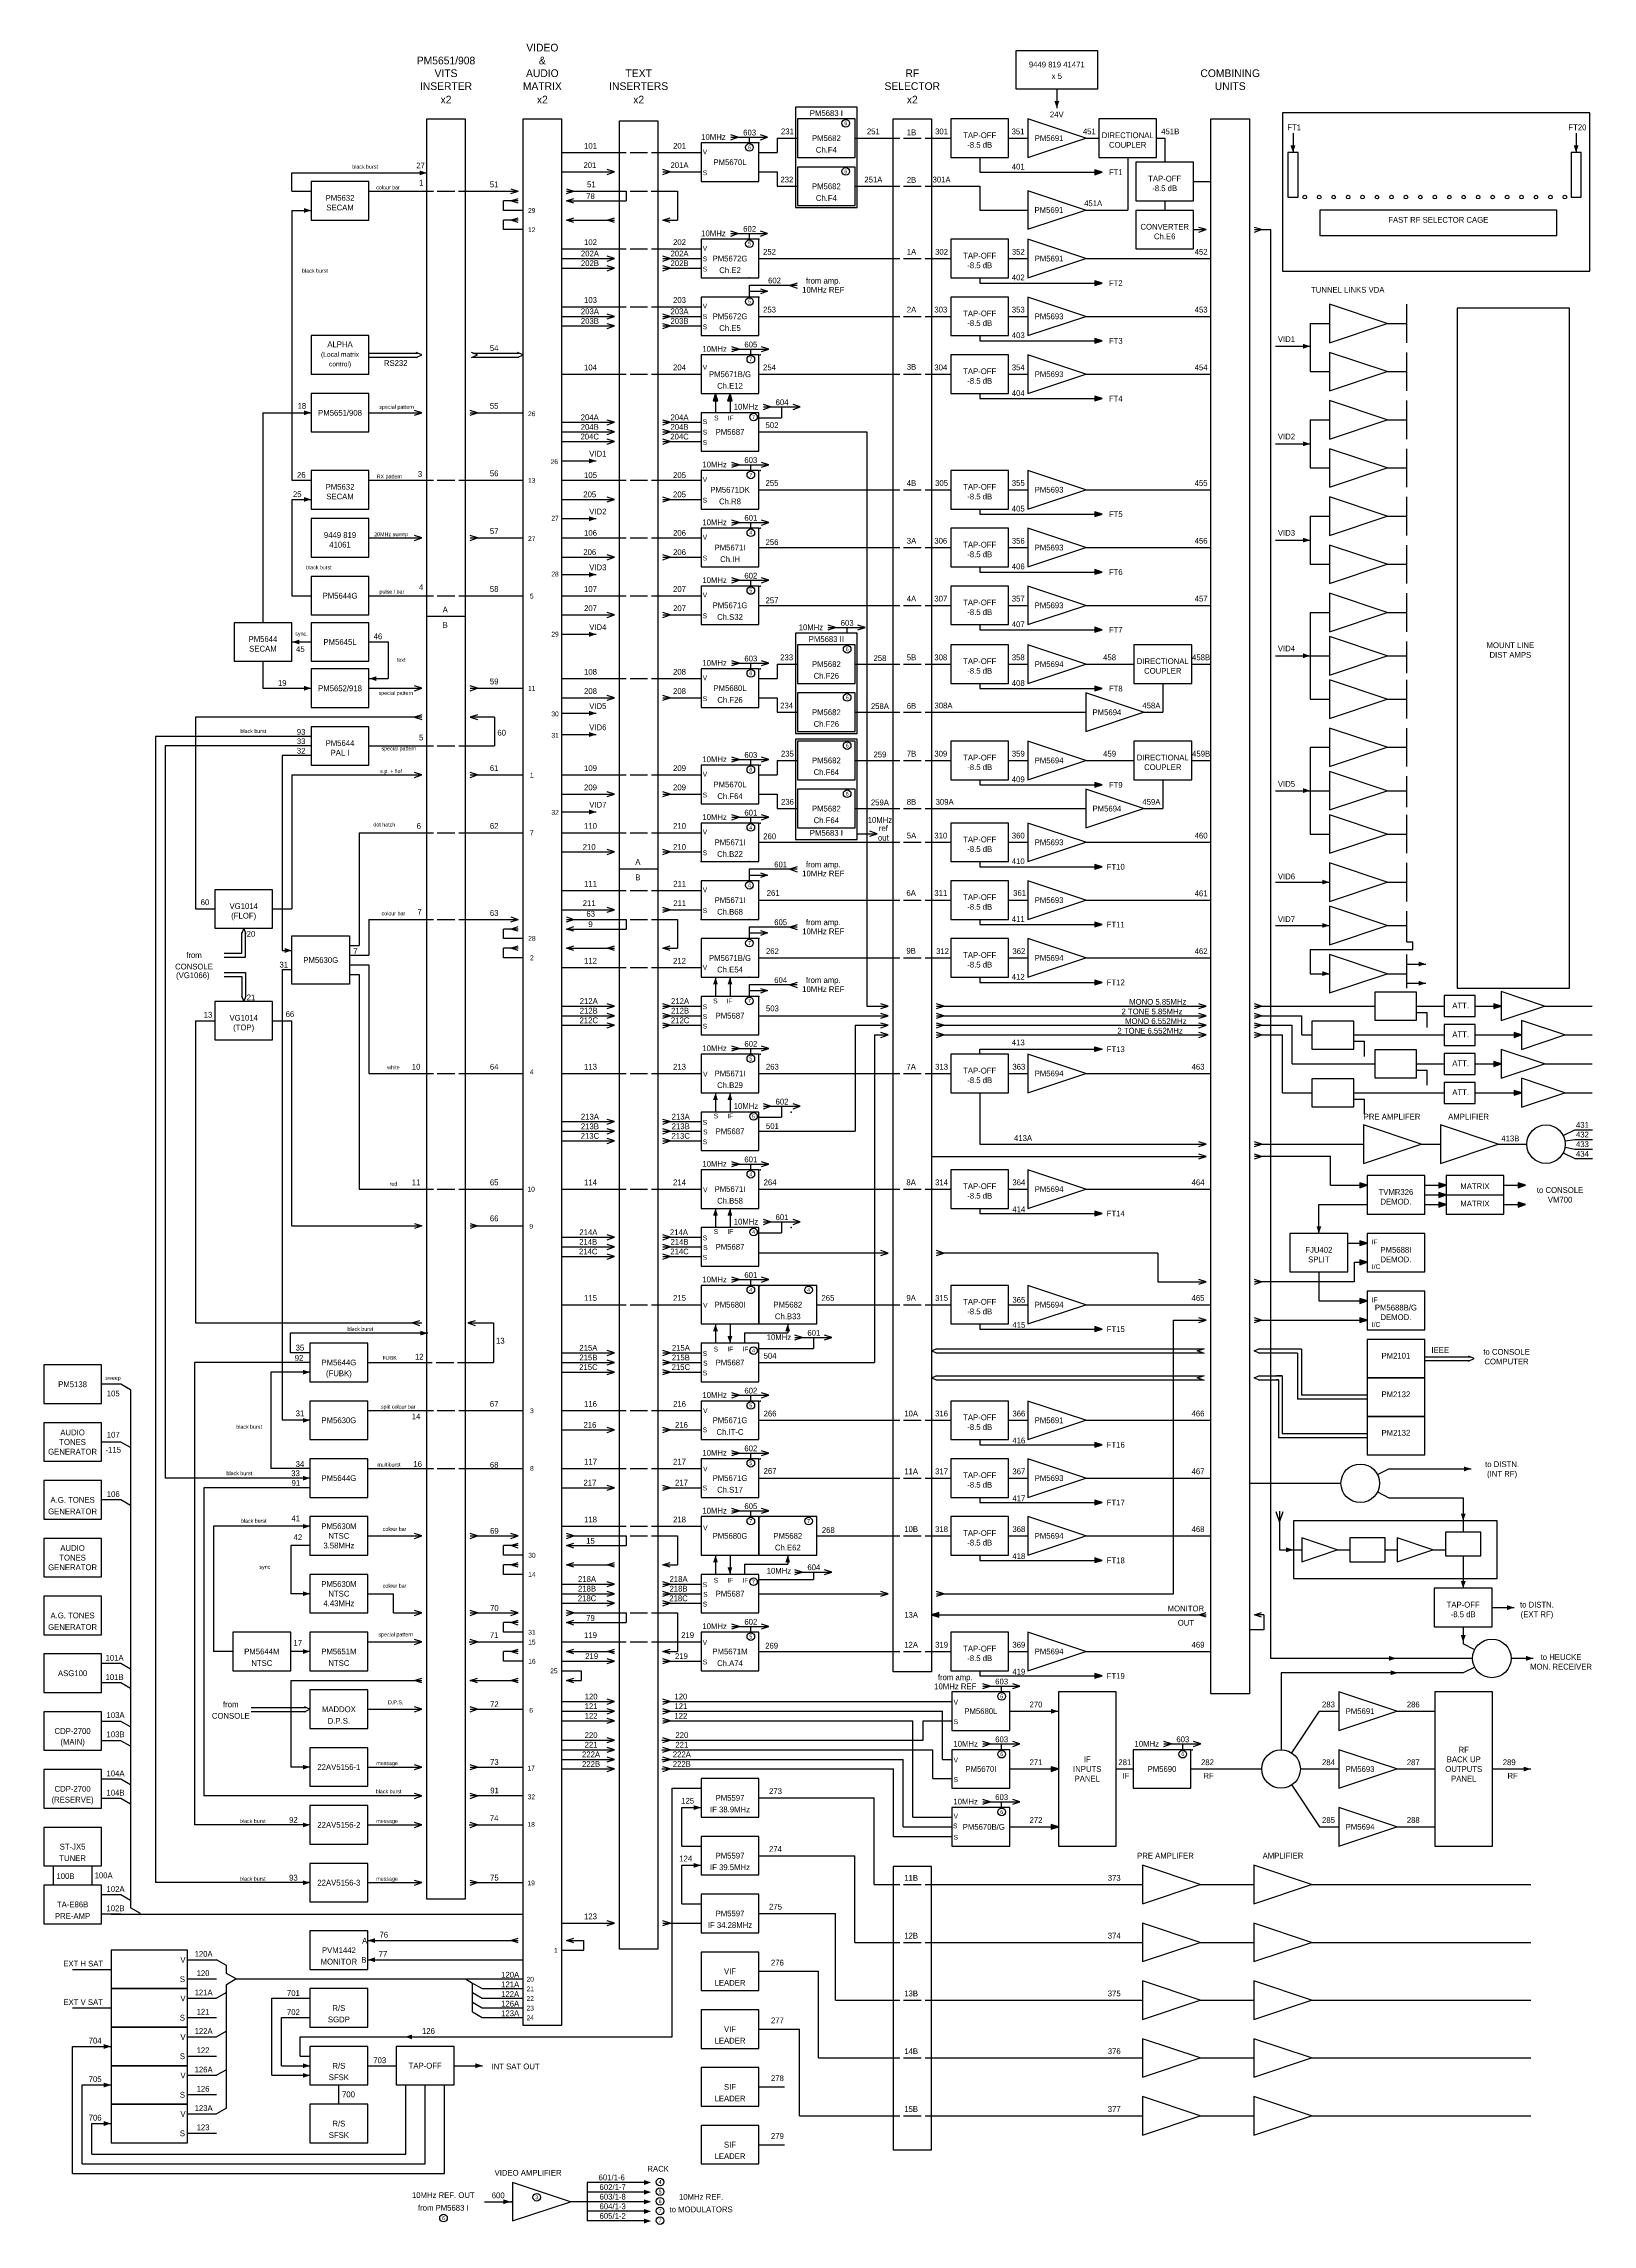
# Model space of a CAD drawing. Extents: x 20 to 823, y 22 to 1154.
import ezdxf
from ezdxf.enums import TextEntityAlignment as Align

# ---------------------------------------------------------------- set-up
doc = ezdxf.new("R2010")
doc.units = 0
doc.linetypes.add('CENT', pattern=[0])
doc.linetypes.add('DASHED', pattern=[0])
for name, color, linetype in [('BLOKKE', 6, 'CONTINUOUS'), ('KABEL-NUMMER', 4, 'CONTINUOUS'), ('SIGNAL-NAVNE', 3, 'CONTINUOUS'), ('TEKST', 7, 'CONTINUOUS'), ('WIRING', 5, 'CONTINUOUS')]:
    doc.layers.add(name, color=color, linetype=linetype)

msp = doc.modelspace()

# ---------------------------------------------------------------- linework, layer by layer
at = {"layer": 'BLOKKE', "color": 0}
for points in [[(524.4, 1150.7), (566.5, 1150.7), (566.5, 1130.7), (524.4, 1130.7)], [(218.4, 1115.3), (238.4, 1115.3), (238.4, 191.2), (218.4, 191.2)], [(268.4, 1115.3), (288.4, 1115.3), (288.4, 125.6), (268.4, 125.6)], [(318.4, 1114.2), (338.4, 1114.2), (338.4, 165.2), (318.4, 165.2)], [(410.8, 1095.2), (440.8, 1095.2), (440.8, 1115.2), (410.8, 1115.2)], [(460.4, 1115.3), (480.4, 1115.3), (480.4, 309.1), (460.4, 309.1)], [(490.4, 1095.2), (520.4, 1095.2), (520.4, 1115.2), (490.4, 1115.2)], [(530.4, 1115.2), (530.4, 1095.2), (560.4, 1105.2)], [(567.2, 1095.2), (597.2, 1095.2), (597.2, 1115.2), (567.2, 1115.2)], [(625.4, 1115.3), (645.4, 1115.3), (645.4, 297.7), (625.4, 297.7)], [(360.8, 1082.7), (390.8, 1082.7), (390.8, 1102.7), (360.8, 1102.7)], [(410.8, 1070.2), (440.8, 1070.2), (440.8, 1090.2), (410.8, 1090.2)], [(586.4, 1072.7), (616.4, 1072.7), (616.4, 1092.7), (586.4, 1092.7)], [(665.3, 1074.6), (670.6, 1074.6), (670.6, 1097.7), (665.3, 1097.7)], [(812.3, 1074.6), (817.5, 1074.6), (817.5, 1097.7), (812.3, 1097.7)], [(158.4, 1062.7), (188.4, 1062.7), (188.4, 1082.7), (158.4, 1082.7)], [(530.3, 1077.9), (530.3, 1057.9), (560.3, 1067.9)], [(586.4, 1047.7), (616.4, 1047.7), (616.4, 1067.7), (586.4, 1067.7)], [(681.9, 1054.6), (804.9, 1054.6), (804.9, 1067.9), (681.9, 1067.9)], [(360.8, 1032.7), (390.8, 1032.7), (390.8, 1052.7), (360.8, 1052.7)], [(490.4, 1032.7), (520.4, 1032.7), (520.4, 1052.7), (490.4, 1052.7)], [(530.4, 1052.7), (530.4, 1032.7), (560.4, 1042.7)], [(360.8, 1002.7), (390.8, 1002.7), (390.8, 1022.7), (360.8, 1022.7)], [(490.4, 1002.7), (520.4, 1002.7), (520.4, 1022.7), (490.4, 1022.7)], [(530.4, 1022.7), (530.4, 1002.7), (560.4, 1012.7)], [(686.9, 1019), (686.9, 999), (716.9, 1009)], [(158.4, 982.7), (188.4, 982.7), (188.4, 1002.7), (158.4, 1002.7)], [(360.8, 972.7), (390.8, 972.7), (390.8, 992.7), (360.8, 992.7)], [(490.4, 972.7), (520.4, 972.7), (520.4, 992.7), (490.4, 992.7)], [(530.4, 992.7), (530.4, 972.7), (560.4, 982.7)], [(686.9, 994), (686.9, 974), (716.9, 984)], [(158.4, 952.7), (188.4, 952.7), (188.4, 972.7), (158.4, 972.7)], [(360.8, 942.7), (390.8, 942.7), (390.8, 962.7), (360.8, 962.7)], [(686.9, 969), (686.9, 949), (716.9, 959)], [(686.9, 944), (686.9, 924), (716.9, 934)], [(158.4, 912.7), (188.4, 912.7), (188.4, 932.7), (158.4, 932.7)], [(360.8, 912.7), (390.8, 912.7), (390.8, 932.7), (360.8, 932.7)], [(490.4, 912.7), (520.4, 912.7), (520.4, 932.7), (490.4, 932.7)], [(530.4, 932.7), (530.4, 912.7), (560.4, 922.7)], [(686.9, 919), (686.9, 899), (716.9, 909)], [(158.4, 887.7), (188.4, 887.7), (188.4, 907.7), (158.4, 907.7)], [(360.8, 882.7), (390.8, 882.7), (390.8, 902.7), (360.8, 902.7)], [(490.4, 882.7), (520.4, 882.7), (520.4, 902.7), (490.4, 902.7)], [(530.4, 902.7), (530.4, 882.7), (560.4, 892.7)], [(686.9, 894), (686.9, 874), (716.9, 884)], [(158.4, 857.7), (188.4, 857.7), (188.4, 877.7), (158.4, 877.7)], [(360.8, 852.7), (390.8, 852.7), (390.8, 872.7), (360.8, 872.7)], [(490.4, 852.7), (520.4, 852.7), (520.4, 872.7), (490.4, 872.7)], [(530.4, 872.7), (530.4, 852.7), (560.4, 862.7)], [(686.9, 869), (686.9, 849), (716.9, 859)], [(118.4, 833.7), (148.4, 833.7), (148.4, 853.7), (118.4, 853.7)], [(158.4, 833.7), (188.4, 833.7), (188.4, 853.7), (158.4, 853.7)], [(410.8, 822.2), (440.8, 822.2), (440.8, 842.2), (410.8, 842.2)], [(490.4, 822.2), (520.4, 822.2), (520.4, 842.2), (490.4, 842.2)], [(530.4, 842.2), (530.4, 822.2), (560.4, 832.2)], [(585.4, 822.2), (615.4, 822.2), (615.4, 842.2), (585.4, 842.2)], [(686.9, 846.5), (686.9, 826.5), (716.9, 836.5)], [(158.4, 809.7), (188.4, 809.7), (188.4, 829.7), (158.4, 829.7)], [(360.8, 809.7), (390.8, 809.7), (390.8, 829.7), (360.8, 829.7)], [(410.8, 797.2), (440.8, 797.2), (440.8, 817.2), (410.8, 817.2)], [(560.4, 817.2), (560.4, 797.2), (590.4, 807.2)], [(686.9, 824), (686.9, 804), (716.9, 814)], [(158.4, 779.7), (188.4, 779.7), (188.4, 799.7), (158.4, 799.7)], [(686.9, 799), (686.9, 779), (716.9, 789)], [(410.8, 772.2), (440.8, 772.2), (440.8, 792.2), (410.8, 792.2)], [(490.4, 772.2), (520.4, 772.2), (520.4, 792.2), (490.4, 792.2)], [(530.4, 792.2), (530.4, 772.2), (560.4, 782.2)], [(585.4, 772.2), (615.4, 772.2), (615.4, 792.2), (585.4, 792.2)], [(360.8, 759.7), (390.8, 759.7), (390.8, 779.7), (360.8, 779.7)], [(686.9, 776.5), (686.9, 756.5), (716.9, 766.5)], [(410.8, 747.2), (440.8, 747.2), (440.8, 767.2), (410.8, 767.2)], [(560.4, 767.2), (560.4, 747.2), (590.4, 757.2)], [(360.8, 729.7), (390.8, 729.7), (390.8, 749.7), (360.8, 749.7)], [(490.4, 729.7), (520.4, 729.7), (520.4, 749.7), (490.4, 749.7)], [(530.4, 749.7), (530.4, 729.7), (560.4, 739.7)], [(686.9, 754), (686.9, 734), (716.9, 744)], [(686.9, 729), (686.9, 709), (716.9, 719)], [(108.4, 695.1), (138.4, 695.1), (138.4, 715.1), (108.4, 715.1)], [(360.8, 699.7), (390.8, 699.7), (390.8, 719.7), (360.8, 719.7)], [(490.4, 699.7), (520.4, 699.7), (520.4, 719.7), (490.4, 719.7)], [(530.4, 719.7), (530.4, 699.7), (560.4, 709.7)], [(686.9, 706.5), (686.9, 686.5), (716.9, 696.5)], [(178.4, 666.1), (148.4, 666.1), (148.4, 691.1), (178.4, 691.1)], [(360.8, 669.7), (390.8, 669.7), (390.8, 689.7), (360.8, 689.7)], [(490.4, 669.7), (520.4, 669.7), (520.4, 689.7), (490.4, 689.7)], [(530.4, 689.7), (530.4, 669.7), (560.4, 679.7)], [(686.9, 681.5), (686.9, 661.5), (716.9, 671.5)], [(108.4, 637.1), (138.4, 637.1), (138.4, 657.1), (108.4, 657.1)], [(360.8, 639.7), (390.8, 639.7), (390.8, 659.7), (360.8, 659.7)], [(710.4, 647.4), (732.1, 647.4), (732.1, 661.9), (710.4, 661.9)], [(746.4, 649.2), (762.6, 649.2), (762.6, 660.1), (746.4, 660.1)], [(776.1, 662.2), (776.1, 647.2), (798.6, 654.7)], [(677.8, 632.4), (699.5, 632.4), (699.5, 646.9), (677.8, 646.9)], [(786.5, 647.2), (786.5, 632.2), (809, 639.7)], [(746.4, 634.2), (762.6, 634.2), (762.6, 645.1), (746.4, 645.1)], [(360.8, 609.7), (390.8, 609.7), (390.8, 629.7), (360.8, 629.7)], [(490.4, 609.7), (520.4, 609.7), (520.4, 629.7), (490.4, 629.7)], [(530.4, 629.7), (530.4, 609.7), (560.4, 619.7)], [(710.4, 617.4), (732.1, 617.4), (732.1, 631.9), (710.4, 631.9)], [(746.4, 619.2), (762.6, 619.2), (762.6, 630.1), (746.4, 630.1)], [(776.1, 632.2), (776.1, 617.2), (798.6, 624.7)], [(677.8, 602.4), (699.5, 602.4), (699.5, 616.9), (677.8, 616.9)], [(746.4, 604.2), (762.6, 604.2), (762.6, 615.1), (746.4, 615.1)], [(786.5, 617.2), (786.5, 602.2), (809, 609.7)], [(360.8, 579.7), (390.8, 579.7), (390.8, 599.7), (360.8, 599.7)], [(704.5, 593), (704.5, 573), (734.5, 583)], [(744.5, 593), (744.5, 573), (774.5, 583)], [(360.8, 549.7), (390.8, 549.7), (390.8, 569.7), (360.8, 569.7)], [(490.4, 549.7), (520.4, 549.7), (520.4, 569.7), (490.4, 569.7)], [(530.4, 569.7), (530.4, 549.7), (560.4, 559.7)], [(706.4, 546.7), (736.4, 546.7), (736.4, 566.7), (706.4, 566.7)], [(747.4, 546.7), (777.4, 546.7), (777.4, 566.7), (747.4, 566.7)], [(360.8, 519.7), (390.8, 519.7), (390.8, 539.7), (360.8, 539.7)], [(666.4, 516.7), (696.4, 516.7), (696.4, 536.7), (666.4, 536.7)], [(706.4, 516.7), (736.4, 516.7), (736.4, 536.7), (706.4, 536.7)], [(360.8, 489.7), (390.8, 489.7), (390.8, 509.7), (360.8, 509.7)], [(390.8, 489.7), (420.8, 489.7), (420.8, 509.7), (390.8, 509.7)], [(490.4, 489.7), (520.4, 489.7), (520.4, 509.7), (490.4, 509.7)], [(530.4, 509.7), (530.4, 489.7), (560.4, 499.7)], [(706.4, 486.7), (736.4, 486.7), (736.4, 506.7), (706.4, 506.7)], [(157.8, 459.7), (187.8, 459.7), (187.8, 479.7), (157.8, 479.7)], [(360.8, 459.7), (390.8, 459.7), (390.8, 479.7), (360.8, 479.7)], [(706.4, 461.7), (736.4, 461.7), (736.4, 481.7), (706.4, 481.7)], [(19.6, 448.4), (49.6, 448.4), (49.6, 468.4), (19.6, 468.4)], [(706.4, 441.7), (736.4, 441.7), (736.4, 461.7), (706.4, 461.7)], [(157.8, 429.7), (187.8, 429.7), (187.8, 449.7), (157.8, 449.7)], [(360.8, 429.7), (390.8, 429.7), (390.8, 449.7), (360.8, 449.7)], [(490.4, 429.7), (520.4, 429.7), (520.4, 449.7), (490.4, 449.7)], [(530.4, 449.7), (530.4, 429.7), (560.4, 439.7)], [(706.4, 421.7), (736.4, 421.7), (736.4, 441.7), (706.4, 441.7)], [(19.6, 418.4), (49.6, 418.4), (49.6, 438.4), (19.6, 438.4)], [(157.8, 399.7), (187.8, 399.7), (187.8, 419.7), (157.8, 419.7)], [(360.8, 399.7), (390.8, 399.7), (390.8, 419.7), (360.8, 419.7)], [(490.4, 399.7), (520.4, 399.7), (520.4, 419.7), (490.4, 419.7)], [(530.4, 419.7), (530.4, 399.7), (560.4, 409.7)], [(19.6, 388.4), (49.6, 388.4), (49.6, 408.4), (19.6, 408.4)], [(157.8, 369.7), (187.8, 369.7), (187.8, 389.7), (157.8, 389.7)], [(360.8, 369.7), (390.8, 369.7), (390.8, 389.7), (360.8, 389.7)], [(390.8, 369.7), (420.8, 369.7), (420.8, 389.7), (390.8, 389.7)], [(490.4, 369.7), (520.4, 369.7), (520.4, 389.7), (490.4, 389.7)], [(530.4, 389.7), (530.4, 369.7), (560.4, 379.7)], [(668.2, 387.5), (668.2, 357.5), (774, 357.5), (774, 387.5)], [(19.6, 358.4), (49.6, 358.4), (49.6, 378.4), (19.6, 378.4)], [(672.5, 378.6), (672.5, 366.3), (690.9, 372.5)], [(697.5, 366.3), (715.9, 366.3), (715.9, 378.6), (697.5, 378.6)], [(722.1, 378.6), (722.1, 366.3), (740.5, 372.5)], [(747.1, 369.3), (765.5, 369.3), (765.5, 381.6), (747.1, 381.6)], [(157.8, 339.7), (187.8, 339.7), (187.8, 359.7), (157.8, 359.7)], [(360.8, 339.7), (390.8, 339.7), (390.8, 359.7), (360.8, 359.7)], [(741.3, 332.5), (771.3, 332.5), (771.3, 352.5), (741.3, 352.5)], [(19.6, 328.4), (49.6, 328.4), (49.6, 348.4), (19.6, 348.4)], [(117.8, 309.7), (147.8, 309.7), (147.8, 329.7), (117.8, 329.7)], [(157.8, 309.7), (187.8, 309.7), (187.8, 329.7), (157.8, 329.7)], [(360.8, 309.7), (390.8, 309.7), (390.8, 329.7), (360.8, 329.7)], [(490.4, 309.7), (520.4, 309.7), (520.4, 329.7), (490.4, 329.7)], [(530.4, 329.7), (530.4, 309.7), (560.4, 319.7)], [(19.6, 298.4), (49.6, 298.4), (49.6, 318.4), (19.6, 318.4)], [(157.8, 279.7), (187.8, 279.7), (187.8, 299.7), (157.8, 299.7)], [(491, 278.7), (521, 278.7), (521, 298.7), (491, 298.7)], [(546.2, 218.7), (576.2, 218.7), (576.2, 298.7), (546.2, 298.7)], [(691.8, 298.7), (691.8, 278.7), (721.8, 288.7)], [(741.6, 218.7), (771.6, 218.7), (771.6, 298.7), (741.6, 298.7)], [(19.6, 268.4), (49.6, 268.4), (49.6, 288.4), (19.6, 288.4)], [(157.8, 249.7), (187.8, 249.7), (187.8, 269.7), (157.8, 269.7)], [(491, 248.7), (521, 248.7), (521, 268.7), (491, 268.7)], [(585, 248.7), (615, 248.7), (615, 268.7), (585, 268.7)], [(691.8, 268.7), (691.8, 248.7), (721.8, 258.7)], [(19.6, 238.4), (49.6, 238.4), (49.6, 258.4), (19.6, 258.4)], [(360.8, 233.7), (390.8, 233.7), (390.8, 253.7), (360.8, 253.7)], [(157.8, 219.7), (187.8, 219.7), (187.8, 239.7), (157.8, 239.7)], [(491, 218.7), (521, 218.7), (521, 238.7), (491, 238.7)], [(691.8, 238.7), (691.8, 218.7), (721.8, 228.7)], [(19.6, 208.4), (49.6, 208.4), (49.6, 228.4), (19.6, 228.4)], [(360.8, 203.7), (390.8, 203.7), (390.8, 223.7), (360.8, 223.7)], [(157.8, 189.7), (187.8, 189.7), (187.8, 209.7), (157.8, 209.7)], [(460.4, 61.1), (480.4, 61.1), (480.4, 208.1), (460.4, 208.1)], [(589.8, 208.7), (589.8, 188.7), (619.8, 198.7)], [(647.6, 208.7), (647.6, 188.7), (677.6, 198.7)], [(19.6, 178.4), (49.6, 178.4), (49.6, 198.4), (19.6, 198.4)], [(360.8, 173.7), (390.8, 173.7), (390.8, 193.7), (360.8, 193.7)], [(157.8, 154.7), (187.8, 154.7), (187.8, 174.7), (157.8, 174.7)], [(589.8, 178.7), (589.8, 158.7), (619.8, 168.7)], [(647.6, 178.7), (647.6, 158.7), (677.6, 168.7)], [(54.6, 144.7), (94.3, 144.7), (94.3, 164.7), (54.6, 164.7)], [(360.8, 143.7), (390.8, 143.7), (390.8, 163.7), (360.8, 163.7)], [(589.8, 148.7), (589.8, 128.7), (619.8, 138.7)], [(647.6, 148.7), (647.6, 128.7), (677.6, 138.7)], [(54.6, 124.7), (94.3, 124.7), (94.3, 144.7), (54.6, 144.7)], [(157.8, 124.7), (187.8, 124.7), (187.8, 144.7), (157.8, 144.7)], [(54.6, 104.7), (94.3, 104.7), (94.3, 124.7), (54.6, 124.7)], [(360.8, 113.7), (390.8, 113.7), (390.8, 133.7), (360.8, 133.7)], [(157.8, 94.7), (187.8, 94.7), (187.8, 114.7), (157.8, 114.7)], [(202.6, 94.7), (232.6, 94.7), (232.6, 114.7), (202.6, 114.7)], [(589.8, 118.7), (589.8, 98.7), (619.8, 108.7)], [(647.6, 118.7), (647.6, 98.7), (677.6, 108.7)], [(54.6, 84.7), (94.3, 84.7), (94.3, 104.7), (54.6, 104.7)], [(360.8, 83.7), (390.8, 83.7), (390.8, 103.7), (360.8, 103.7)], [(54.6, 64.7), (94.3, 64.7), (94.3, 84.7), (54.6, 84.7)], [(157.8, 64.7), (187.8, 64.7), (187.8, 84.7), (157.8, 84.7)], [(589.8, 88.7), (589.8, 68.7), (619.8, 78.7)], [(647.6, 88.7), (647.6, 68.7), (677.6, 78.7)], [(360.8, 53.7), (390.8, 53.7), (390.8, 73.7), (360.8, 73.7)], [(263, 44.1), (263, 24.1), (293, 34.1)]]:
    msp.add_lwpolyline(points, close=True, dxfattribs=at)
at = {"layer": 'BLOKKE', "color": 0, "linetype": 'DASHED'}
for points in [[(409.8, 1069.2), (441.8, 1069.2), (441.8, 1121.2), (409.8, 1121.2)], [(409.8, 796.2), (441.8, 796.2), (441.8, 848.2), (409.8, 848.2)], [(409.8, 741.2), (441.8, 741.2), (441.8, 793.2), (409.8, 793.2)]]:
    msp.add_lwpolyline(points, close=True, dxfattribs=at)
at = {"layer": 'BLOKKE', "color": 0, "linetype": 'CENT'}
for points in [[(822.1, 1036.1), (822.1, 1118.3), (662.6, 1118.3), (662.6, 1036.1)], [(753.2, 664), (811.5, 664), (811.5, 1016.9), (753.2, 1016.9)]]:
    msp.add_lwpolyline(points, close=True, dxfattribs=at)
at = {"layer": 'BLOKKE', "color": 0}
for points in [[(218.4, 857), (238.4, 857)], [(318.4, 726), (338.4, 726)], [(747.4, 556.7), (777.4, 556.7)]]:
    msp.add_lwpolyline(points, dxfattribs=at)
for centre, radius in [((674.1, 1074.6), 0.928), ((681.6, 1074.6), 0.928), ((689.1, 1074.6), 0.928), ((696.6, 1074.6), 0.928), ((704.1, 1074.6), 0.928), ((711.6, 1074.6), 0.928), ((719.1, 1074.6), 0.928), ((726.6, 1074.6), 0.928), ((734.1, 1074.6), 0.928), ((741.6, 1074.6), 0.928), ((749.1, 1074.6), 0.928), ((756.6, 1074.6), 0.928), ((764.1, 1074.6), 0.928), ((771.6, 1074.6), 0.928), ((779.1, 1074.6), 0.928), ((786.6, 1074.6), 0.928), ((794.1, 1074.6), 0.928), ((801.6, 1074.6), 0.928), ((809.1, 1074.6), 0.928), ((799.3, 583), 10), ((702.9, 407), 10), ((771.2, 316.1), 10), ((661.8, 258.7), 10)]:
    msp.add_circle(centre, radius, dxfattribs=at)
for p in [(441.4, 848.2), (360.8, 729.7), (360.8, 699.7), (385.8, 699.7), (615.6, 268.7)]:
    msp.add_point(p, dxfattribs=at)
at = {"layer": 'WIRING', "color": 0}
for p, q in [((379.9, 1105.7), (376.2, 1106.9)), ((376.2, 1104.4), (379.9, 1105.7)), ((395.3, 1105.7), (391.6, 1106.9)), ((391.6, 1104.4), (395.3, 1105.7)), ((315.9, 1087.7), (312.1, 1088.9)), ((312.1, 1086.4), (315.9, 1087.7)), ((344.7, 1087.7), (341, 1088.9)), ((341, 1086.4), (344.7, 1087.7)), ((262.1, 1078.9), (265.9, 1077.7)), ((262.1, 1076.4), (265.9, 1077.7)), ((290.9, 1078.9), (294.7, 1077.7)), ((290.9, 1076.4), (294.7, 1077.7)), ((262.1, 1072.7), (265.9, 1073.9)), ((265.9, 1071.4), (262.1, 1072.7)), ((290.9, 1072.7), (294.7, 1073.9)), ((294.7, 1071.4), (290.9, 1072.7)), ((262.1, 1062.7), (265.9, 1063.9)), ((265.9, 1061.4), (262.1, 1062.7)), ((290.9, 1062.7), (294.7, 1063.9)), ((294.7, 1061.4), (290.9, 1062.7)), ((312.1, 1062.7), (315.9, 1063.9)), ((315.9, 1061.4), (312.1, 1062.7)), ((340.9, 1062.7), (344.7, 1063.9)), ((344.7, 1061.4), (340.9, 1062.7)), ((379.9, 1055.7), (376.2, 1056.9)), ((376.2, 1054.4), (379.9, 1055.7)), ((395.3, 1055.7), (391.6, 1056.9)), ((391.6, 1054.4), (395.3, 1055.7)), ((622.9, 1057.7), (619.1, 1058.9)), ((619.1, 1056.4), (622.9, 1057.7)), ((651.7, 1057.7), (648, 1058.9)), ((648, 1056.4), (651.7, 1057.7)), ((656.4, 316.1), (656.4, 1057.7)), ((315.9, 1042.7), (312.1, 1043.9)), ((312.1, 1041.4), (315.9, 1042.7)), ((344.7, 1042.7), (341, 1043.9)), ((341, 1041.4), (344.7, 1042.7)), ((315.9, 1037.7), (312.1, 1038.9)), ((312.1, 1036.4), (315.9, 1037.7)), ((344.7, 1037.7), (341, 1038.9)), ((341, 1036.4), (344.7, 1037.7)), ((391.6, 1026.9), (395.3, 1025.7)), ((395.3, 1025.7), (391.6, 1024.4)), ((410.6, 1029.9), (406.9, 1028.7)), ((406.9, 1028.7), (410.6, 1027.4)), ((315.9, 1012.7), (312.1, 1013.9)), ((312.1, 1011.4), (315.9, 1012.7)), ((315.9, 1007.7), (312.1, 1008.9)), ((312.1, 1006.4), (315.9, 1007.7)), ((344.7, 1012.7), (341, 1013.9)), ((341, 1011.4), (344.7, 1012.7)), ((344.7, 1007.7), (341, 1008.9)), ((341, 1006.4), (344.7, 1007.7)), ((380.6, 995.7), (376.8, 996.9)), ((396, 995.7), (392.2, 996.9)), ((215.9, 992.7), (212.9, 993.9)), ((212.9, 991.4), (215.9, 992.7)), ((244.7, 992.7), (241.7, 993.9)), ((241.7, 991.4), (244.7, 992.7)), ((268.4, 992.7), (265.5, 993.9)), ((265.5, 991.4), (268.4, 992.7)), ((376.8, 994.4), (380.6, 995.7)), ((392.2, 994.4), (396, 995.7)), ((215.9, 962.7), (212.1, 963.9)), ((212.1, 961.4), (215.9, 962.7)), ((244.7, 962.7), (241, 963.9)), ((241, 961.4), (244.7, 962.7)), ((396.8, 965.7), (393.1, 966.9)), ((393.1, 964.4), (396.8, 965.7)), ((412.2, 965.7), (408.5, 966.9)), ((408.5, 964.4), (412.2, 965.7)), ((315.9, 957.7), (312.1, 958.9)), ((312.1, 956.4), (315.9, 957.7)), ((315.9, 952.7), (312.1, 953.9)), ((312.1, 951.4), (315.9, 952.7)), ((344.7, 957.7), (341, 958.9)), ((341, 956.4), (344.7, 957.7)), ((344.7, 952.7), (341, 953.9)), ((341, 951.4), (344.7, 952.7)), ((315.9, 947.7), (312.1, 948.9)), ((312.1, 946.4), (315.9, 947.7)), ((344.7, 947.7), (341, 948.9)), ((341, 946.4), (344.7, 947.7)), ((380.6, 935.7), (376.8, 936.9)), ((376.8, 934.4), (380.6, 935.7)), ((396, 935.7), (392.2, 936.9)), ((392.2, 934.4), (396, 935.7)), ((315.9, 917.7), (312.1, 918.9)), ((312.1, 916.4), (315.9, 917.7)), ((344.7, 917.7), (341, 918.9)), ((341, 916.4), (344.7, 917.7)), ((380.6, 905.7), (376.8, 906.9)), ((376.8, 904.4), (380.6, 905.7)), ((396, 905.7), (392.2, 906.9)), ((392.2, 904.4), (396, 905.7)), ((215.9, 897.7), (212.1, 898.9)), ((212.1, 896.4), (215.9, 897.7)), ((244.7, 897.7), (241, 898.9)), ((241, 896.4), (244.7, 897.7)), ((315.9, 887.7), (312.1, 888.9)), ((312.1, 886.4), (315.9, 887.7)), ((344.7, 887.7), (341, 888.9)), ((341, 886.4), (344.7, 887.7)), ((380.6, 875.7), (376.8, 876.9)), ((376.8, 874.4), (380.6, 875.7)), ((396, 875.7), (392.2, 876.9)), ((392.2, 874.4), (396, 875.7)), ((315.9, 857.7), (312.1, 858.9)), ((312.1, 856.4), (315.9, 857.7)), ((344.7, 857.7), (341, 858.9)), ((341, 856.4), (344.7, 857.7)), ((430.6, 851.2), (426.8, 852.4)), ((426.8, 849.9), (430.6, 851.2)), ((446, 851.2), (442.2, 852.4)), ((442.2, 849.9), (446, 851.2)), ((380.6, 832.7), (376.8, 833.9)), ((376.8, 831.4), (380.6, 832.7)), ((396, 832.7), (392.2, 833.9)), ((392.2, 831.4), (396, 832.7)), ((215.9, 819.7), (212.1, 820.9)), ((212.1, 818.4), (215.9, 819.7)), ((244.7, 819.7), (241, 820.9)), ((241, 818.4), (244.7, 819.7)), ((315.9, 814.7), (312.1, 815.9)), ((344.7, 814.7), (341, 815.9)), ((215.9, 805.9), (212.1, 804.7)), ((212.1, 804.7), (215.9, 803.4)), ((244.7, 805.9), (241, 804.7)), ((241, 804.7), (244.7, 803.4)), ((312.1, 813.4), (315.9, 814.7)), ((341, 813.4), (344.7, 814.7)), ((380.6, 782.7), (376.8, 783.9)), ((376.8, 781.4), (380.6, 782.7)), ((396, 782.7), (392.2, 783.9)), ((392.2, 781.4), (396, 782.7)), ((215.9, 774.7), (212.1, 775.9)), ((212.1, 773.4), (215.9, 774.7)), ((244.7, 774.7), (241, 775.9)), ((241, 773.4), (244.7, 774.7)), ((315.9, 764.7), (312.1, 765.9)), ((312.1, 763.4), (315.9, 764.7)), ((344.7, 764.7), (341, 765.9)), ((341, 763.4), (344.7, 764.7)), ((380.6, 752.7), (376.8, 753.9)), ((376.8, 751.4), (380.6, 752.7)), ((396, 752.7), (392.2, 753.9)), ((392.2, 751.4), (396, 752.7)), ((315.9, 734.7), (312.1, 735.9)), ((344.7, 734.7), (341, 735.9)), ((452.1, 744.1), (448.4, 745.4)), ((448.4, 742.9), (452.1, 744.1)), ((312.1, 733.4), (315.9, 734.7)), ((341, 733.4), (344.7, 734.7)), ((410.6, 726.9), (406.9, 725.7)), ((406.9, 725.7), (410.6, 724.4)), ((391.6, 723.9), (395.3, 722.7)), ((395.3, 722.7), (391.6, 721.4)), ((315.9, 704.7), (312.1, 705.9)), ((312.1, 703.4), (315.9, 704.7)), ((344.7, 704.7), (341, 705.9)), ((341, 703.4), (344.7, 704.7)), ((123.4, 695.1), (122.2, 692.1)), ((124.7, 692.1), (123.4, 695.1)), ((262.1, 701), (265.9, 699.7)), ((262.1, 698.5), (265.9, 699.7)), ((262.1, 694.7), (265.9, 696)), ((265.9, 693.5), (262.1, 694.7)), ((291, 701), (294.7, 699.7)), ((291, 698.5), (294.7, 699.7)), ((291, 694.7), (294.7, 696)), ((294.7, 693.5), (291, 694.7)), ((391.6, 693.9), (395.3, 692.7)), ((395.3, 692.7), (391.6, 691.4)), ((410.6, 696.9), (406.9, 695.7)), ((406.9, 695.7), (410.6, 694.4)), ((262.1, 684.7), (265.9, 686)), ((265.9, 683.5), (262.1, 684.7)), ((291, 684.7), (294.7, 686)), ((294.7, 683.5), (291, 684.7)), ((312.1, 684.7), (315.9, 686)), ((315.9, 683.5), (312.1, 684.7)), ((341, 684.7), (344.7, 686)), ((344.7, 683.5), (341, 684.7)), ((122.2, 660), (123.4, 657.1)), ((123.4, 657.1), (124.7, 660)), ((391.6, 663.9), (395.3, 662.7)), ((395.3, 662.7), (391.6, 661.4)), ((410.6, 666.9), (406.9, 665.7)), ((406.9, 665.7), (410.6, 664.4)), ((315.9, 654.7), (312.1, 655.9)), ((312.1, 653.4), (315.9, 654.7)), ((315.9, 649.7), (312.1, 650.9)), ((312.1, 648.4), (315.9, 649.7)), ((315.9, 644.7), (312.1, 645.9)), ((344.7, 654.7), (341, 655.9)), ((341, 653.4), (344.7, 654.7)), ((344.7, 649.7), (341, 650.9)), ((341, 648.4), (344.7, 649.7)), ((344.7, 644.7), (341, 645.9)), ((457.9, 654.7), (454.1, 655.9)), ((454.1, 653.4), (457.9, 654.7)), ((457.9, 649.7), (454.1, 650.9)), ((454.1, 648.4), (457.9, 649.7)), ((457.9, 644.7), (454.1, 645.9)), ((486.7, 654.7), (483, 655.9)), ((483, 653.4), (486.7, 654.7)), ((486.7, 649.7), (483, 650.9)), ((483, 648.4), (486.7, 649.7)), ((486.7, 644.7), (483, 645.9)), ((622.9, 654.7), (619.1, 655.9)), ((619.1, 653.4), (622.9, 654.7)), ((622.9, 649.7), (619.1, 650.9)), ((619.1, 648.4), (622.9, 649.7)), ((622.9, 644.7), (619.1, 645.9)), ((651.7, 654.7), (648, 655.9)), ((648, 653.4), (651.7, 654.7)), ((651.7, 649.7), (648, 650.9)), ((648, 648.4), (651.7, 649.7)), ((651.7, 644.7), (648, 645.9)), ((672.5, 639.7), (672.5, 649.7)), ((737.7, 643.6), (737.7, 651.4)), ((312.1, 643.4), (315.9, 644.7)), ((341, 643.4), (344.7, 644.7)), ((380.6, 632.7), (376.8, 633.9)), ((396, 632.7), (392.2, 633.9)), ((454.1, 643.4), (457.9, 644.7)), ((457.9, 639.7), (454.1, 640.9)), ((454.1, 638.4), (457.9, 639.7)), ((483, 643.4), (486.7, 644.7)), ((486.7, 639.7), (483, 640.9)), ((483, 638.4), (486.7, 639.7)), ((619.1, 643.4), (622.9, 644.7)), ((622.9, 639.7), (619.1, 640.9)), ((619.1, 638.4), (622.9, 639.7)), ((648, 643.4), (651.7, 644.7)), ((651.7, 639.7), (648, 640.9)), ((648, 638.4), (651.7, 639.7)), ((662.5, 609.7), (662.5, 639.7)), ((667.5, 624.7), (667.5, 644.7)), ((705.1, 628.6), (705.1, 636.4)), ((376.8, 631.4), (380.6, 632.7)), ((392.2, 631.4), (396, 632.7)), ((737.7, 613.6), (737.7, 621.4)), ((396.8, 602.7), (393.1, 603.9)), ((393.1, 601.4), (396.8, 602.7)), ((412.2, 602.7), (408.5, 603.9)), ((408.5, 601.4), (412.2, 602.7)), ((705.1, 598.6), (705.1, 606.4)), ((315.9, 594.7), (312.1, 595.9)), ((312.1, 593.4), (315.9, 594.7)), ((315.9, 589.7), (312.1, 590.9)), ((312.1, 588.4), (315.9, 589.7)), ((344.7, 594.7), (341, 595.9)), ((341, 593.4), (344.7, 594.7)), ((344.7, 589.7), (341, 590.9)), ((341, 588.4), (344.7, 589.7)), ((315.9, 584.7), (312.1, 585.9)), ((312.1, 583.4), (315.9, 584.7)), ((344.7, 584.7), (341, 585.9)), ((341, 583.4), (344.7, 584.7)), ((622.9, 576.7), (619.1, 577.9)), ((623, 583), (619.2, 584.3)), ((619.2, 581.8), (623, 583)), ((651.8, 583), (648, 584.3)), ((648, 581.8), (651.8, 583)), ((651.7, 576.7), (648, 577.9)), ((380.6, 572.7), (376.8, 573.9)), ((376.8, 571.4), (380.6, 572.7)), ((396, 572.7), (392.2, 573.9)), ((392.2, 571.4), (396, 572.7)), ((619.1, 575.4), (622.9, 576.7)), ((648, 575.4), (651.7, 576.7)), ((687.4, 576.7), (648, 576.7)), ((687.4, 561.7), (687.4, 576.7)), ((396.8, 542.7), (393.1, 543.9)), ((412.2, 542.7), (408.5, 543.9)), ((212.1, 541.8), (215.9, 540.6)), ((215.9, 540.6), (212.1, 539.3)), ((241, 541.8), (244.7, 540.6)), ((244.7, 540.6), (241, 539.3)), ((315.9, 534.7), (312.1, 535.9)), ((312.1, 533.4), (315.9, 534.7)), ((344.7, 534.7), (341, 535.9)), ((341, 533.4), (344.7, 534.7)), ((393.1, 541.4), (396.8, 542.7)), ((408.5, 541.4), (412.2, 542.7)), ((315.9, 529.7), (312.1, 530.9)), ((312.1, 528.4), (315.9, 529.7)), ((315.9, 524.7), (312.1, 525.9)), ((312.1, 523.4), (315.9, 524.7)), ((344.7, 529.7), (341, 530.9)), ((341, 528.4), (344.7, 529.7)), ((344.7, 524.7), (341, 525.9)), ((341, 523.4), (344.7, 524.7)), ((457.9, 526.5), (454.1, 527.8)), ((454.1, 525.3), (457.9, 526.5)), ((486.7, 526.5), (483, 527.8)), ((483, 525.3), (486.7, 526.5)), ((380.6, 512.7), (376.8, 513.9)), ((376.8, 511.4), (380.6, 512.7)), ((396, 512.7), (392.2, 513.9)), ((392.2, 511.4), (396, 512.7)), ((622.9, 511.5), (619.1, 512.8)), ((619.1, 510.3), (622.9, 511.5)), ((651.7, 511.5), (648, 512.8)), ((648, 510.3), (651.7, 511.5)), ((214.7, 491.4), (211, 490.2)), ((211, 490.2), (214.7, 488.9)), ((243.5, 491.4), (239.8, 490.2)), ((239.8, 490.2), (243.5, 488.9)), ((622.9, 491.7), (619.1, 492.9)), ((619.1, 490.4), (622.9, 491.7)), ((651.7, 491.7), (648, 492.9)), ((648, 490.4), (651.7, 491.7)), ((315.9, 474.7), (312.1, 475.9)), ((344.7, 474.7), (341, 475.9)), ((413.2, 482.7), (409.5, 483.9)), ((409.5, 481.4), (413.2, 482.7)), ((428.7, 482.7), (424.9, 483.9)), ((424.9, 481.4), (428.7, 482.7)), ((480.4, 475.7), (483.4, 476.9)), ((483.4, 474.4), (480.4, 475.7)), ((618.3, 475.7), (622, 476.9)), ((622, 474.4), (618.3, 475.7)), ((647.9, 475.7), (650.8, 476.9)), ((650.8, 474.4), (647.9, 475.7)), ((312.1, 473.4), (315.9, 474.7)), ((315.9, 469.7), (312.1, 470.9)), ((312.1, 468.4), (315.9, 469.7)), ((315.9, 464.7), (312.1, 465.9)), ((312.1, 463.4), (315.9, 464.7)), ((341, 473.4), (344.7, 474.7)), ((344.7, 469.7), (341, 470.9)), ((341, 468.4), (344.7, 469.7)), ((344.7, 464.7), (341, 465.9)), ((341, 463.4), (344.7, 464.7)), ((762.1, 471.7), (759.1, 472.9)), ((759.1, 470.4), (762.1, 471.7)), ((380.6, 452.7), (376.8, 453.9)), ((396, 452.7), (392.2, 453.9)), ((480.4, 461.7), (483.4, 462.9)), ((483.4, 460.4), (480.4, 461.7)), ((618.3, 461.7), (622, 462.9)), ((622, 460.4), (618.3, 461.7)), ((647.9, 461.7), (650.8, 462.9)), ((650.8, 460.4), (647.9, 461.7)), ((376.8, 451.4), (380.6, 452.7)), ((392.2, 451.4), (396, 452.7)), ((315.9, 434.7), (312.1, 435.9)), ((312.1, 433.4), (315.9, 434.7)), ((344.7, 434.7), (341, 435.9)), ((341, 433.4), (344.7, 434.7)), ((380.6, 422.7), (376.8, 423.9)), ((376.8, 421.4), (380.6, 422.7)), ((396, 422.7), (392.2, 423.9)), ((392.2, 421.4), (396, 422.7)), ((315.9, 404.7), (312.1, 405.9)), ((312.1, 403.4), (315.9, 404.7)), ((344.7, 404.7), (341, 405.9)), ((341, 403.4), (344.7, 404.7)), ((380.6, 392.7), (376.8, 393.9)), ((376.8, 391.4), (380.6, 392.7)), ((396, 392.7), (392.2, 393.9)), ((392.2, 391.4), (396, 392.7)), ((659.1, 392.4), (661, 386.8)), ((661, 386.8), (662.8, 392.4)), ((215.9, 379.7), (212.1, 380.9)), ((212.1, 378.4), (215.9, 379.7)), ((244.7, 379.7), (241, 380.9)), ((241, 378.4), (244.7, 379.7)), ((265.9, 379.7), (262.1, 380.9)), ((262.1, 378.4), (265.9, 379.7)), ((262.1, 374.7), (265.9, 375.9)), ((265.9, 373.4), (262.1, 374.7)), ((294.7, 379.7), (291, 380.9)), ((291, 378.4), (294.7, 379.7)), ((291, 374.7), (294.7, 375.9)), ((294.7, 373.4), (291, 374.7)), ((262.1, 364.7), (265.9, 365.9)), ((265.9, 363.4), (262.1, 364.7)), ((291, 364.7), (294.7, 365.9)), ((294.7, 363.4), (291, 364.7)), ((312.1, 364.7), (315.9, 365.9)), ((315.9, 363.4), (312.1, 364.7)), ((341, 364.7), (344.7, 365.9)), ((344.7, 363.4), (341, 364.7)), ((315.9, 354.7), (312.1, 355.9)), ((312.1, 353.4), (315.9, 354.7)), ((315.9, 349.7), (312.1, 350.9)), ((344.7, 354.7), (341, 355.9)), ((341, 353.4), (344.7, 354.7)), ((344.7, 349.7), (341, 350.9)), ((413.2, 360.9), (409.5, 362.1)), ((409.5, 359.6), (413.2, 360.9)), ((428.7, 360.9), (424.9, 362.1)), ((424.9, 359.6), (428.7, 360.9)), ((457.9, 349.7), (454.1, 350.9)), ((486.7, 349.7), (483, 350.9)), ((215.9, 339.7), (212.1, 340.9)), ((212.1, 338.4), (215.9, 339.7)), ((244.7, 339.7), (241, 340.9)), ((241, 338.4), (244.7, 339.7)), ((265.9, 339.7), (262.1, 340.9)), ((262.1, 338.4), (265.9, 339.7)), ((294.7, 339.7), (291, 340.9)), ((291, 338.4), (294.7, 339.7)), ((312.1, 348.4), (315.9, 349.7)), ((315.9, 344.7), (312.1, 345.9)), ((312.1, 343.4), (315.9, 344.7)), ((341, 348.4), (344.7, 349.7)), ((344.7, 344.7), (341, 345.9)), ((341, 343.4), (344.7, 344.7)), ((454.1, 348.4), (457.9, 349.7)), ((483, 348.4), (486.7, 349.7)), ((619.1, 338.8), (622.9, 340)), ((648, 338.8), (651.7, 340)), ((262.1, 334.7), (265.9, 335.9)), ((265.9, 333.4), (262.1, 334.7)), ((291, 334.7), (294.7, 335.9)), ((294.7, 333.4), (291, 334.7)), ((380.6, 332.7), (376.8, 333.9)), ((376.8, 331.4), (380.6, 332.7)), ((396, 332.7), (392.2, 333.9)), ((392.2, 331.4), (396, 332.7)), ((622.9, 337.5), (619.1, 338.8)), ((651.7, 337.5), (648, 338.8)), ((215.9, 324.7), (212.1, 325.9)), ((212.1, 323.4), (215.9, 324.7)), ((244.7, 324.7), (241, 325.9)), ((241, 323.4), (244.7, 324.7)), ((262.1, 319.7), (265.9, 320.9)), ((265.9, 318.4), (262.1, 319.7)), ((291, 319.7), (294.7, 320.9)), ((294.7, 318.4), (291, 319.7)), ((312.1, 319.7), (315.9, 320.9)), ((315.9, 318.4), (312.1, 319.7)), ((341, 319.7), (344.7, 320.9)), ((344.7, 318.4), (341, 319.7)), ((212.1, 304.7), (215.9, 305.9)), ((241, 304.7), (244.7, 305.9)), ((262.1, 304.7), (265.9, 305.9)), ((291, 304.7), (294.7, 305.9)), ((315.9, 314.7), (312.1, 315.9)), ((312.1, 313.4), (315.9, 314.7)), ((344.7, 314.7), (341, 315.9)), ((341, 313.4), (344.7, 314.7)), ((215.9, 303.4), (212.1, 304.7)), ((244.7, 303.4), (241, 304.7)), ((265.9, 303.4), (262.1, 304.7)), ((294.7, 303.4), (291, 304.7)), ((315.9, 293.7), (312.1, 294.9)), ((344.7, 293.7), (341, 294.9)), ((510.8, 301.7), (507, 302.9)), ((507, 300.4), (510.8, 301.7)), ((526.2, 301.7), (522.5, 302.9)), ((522.5, 300.4), (526.2, 301.7)), ((157.8, 289.7), (154.9, 290.9)), ((154.9, 288.4), (157.8, 289.7)), ((215.9, 289.7), (212.1, 290.9)), ((212.1, 288.4), (215.9, 289.7)), ((244.7, 289.7), (241, 290.9)), ((241, 288.4), (244.7, 289.7)), ((312.1, 292.4), (315.9, 293.7)), ((315.9, 288.7), (312.1, 289.9)), ((312.1, 287.4), (315.9, 288.7)), ((315.9, 283.7), (312.1, 284.9)), ((312.1, 282.4), (315.9, 283.7)), ((341, 292.4), (344.7, 293.7)), ((344.7, 288.7), (341, 289.9)), ((341, 287.4), (344.7, 288.7)), ((344.7, 283.7), (341, 284.9)), ((341, 282.4), (344.7, 283.7)), ((315.9, 273.7), (312.1, 274.9)), ((312.1, 272.4), (315.9, 273.7)), ((344.7, 273.7), (341, 274.9)), ((341, 272.4), (344.7, 273.7)), ((510.8, 271.7), (507, 272.9)), ((526.2, 271.7), (522.5, 272.9)), ((604.8, 271.7), (601, 272.9)), ((620.2, 271.7), (616.4, 272.9)), ((215.9, 259.7), (212.1, 260.9)), ((244.7, 259.7), (241, 260.9)), ((315.9, 268.7), (312.1, 269.9)), ((312.1, 267.4), (315.9, 268.7)), ((315.9, 263.7), (312.1, 264.9)), ((312.1, 262.4), (315.9, 263.7)), ((344.7, 268.7), (341, 269.9)), ((341, 267.4), (344.7, 268.7)), ((344.7, 263.7), (341, 264.9)), ((341, 262.4), (344.7, 263.7)), ((507, 270.4), (510.8, 271.7)), ((522.5, 270.4), (526.2, 271.7)), ((601, 270.4), (604.8, 271.7)), ((616.4, 270.4), (620.2, 271.7)), ((212.1, 258.4), (215.9, 259.7)), ((241, 258.4), (244.7, 259.7)), ((315.9, 258.7), (312.1, 259.9)), ((312.1, 257.4), (315.9, 258.7)), ((344.7, 258.7), (341, 259.9)), ((341, 257.4), (344.7, 258.7)), ((215.9, 244.7), (212.1, 245.9)), ((212.1, 243.4), (215.9, 244.7)), ((244.7, 244.7), (241, 245.9)), ((241, 243.4), (244.7, 244.7)), ((510.8, 241.7), (507, 242.9)), ((507, 240.4), (510.8, 241.7)), ((526.2, 241.7), (522.5, 242.9)), ((522.5, 240.4), (526.2, 241.7)), ((215.9, 229.7), (212.1, 230.9)), ((212.1, 228.4), (215.9, 229.7)), ((244.7, 229.7), (241, 230.9)), ((241, 228.4), (244.7, 229.7)), ((215.9, 199.7), (212.1, 200.9)), ((212.1, 198.4), (215.9, 199.7)), ((244.7, 199.7), (241, 200.9)), ((241, 198.4), (244.7, 199.7)), ((262.1, 169.7), (265.9, 170.9)), ((291, 169.7), (294.7, 170.9)), ((315.9, 178.7), (312.1, 179.9)), ((312.1, 177.4), (315.9, 178.7)), ((344.7, 178.7), (341, 179.9)), ((341, 177.4), (344.7, 178.7)), ((265.9, 168.4), (262.1, 169.7)), ((294.7, 168.4), (291, 169.7))]:
    msp.add_line(p, q, dxfattribs=at)
for points in [[(545.4, 1130.7), (545.4, 1120.7)], [(376.2, 1105.7), (395.3, 1105.7)], [(385.8, 1105.7), (385.8, 1102.7)], [(400.3, 1105.2), (400.3, 1097.7)], [(400.3, 1105.2), (410.8, 1105.2)], [(440.8, 1105.2), (463.9, 1105.2)], [(465.9, 1105.2), (475, 1105.2)], [(477, 1105.2), (490.4, 1105.2)], [(520.4, 1105.2), (530.4, 1105.2)], [(560.4, 1105.2), (567.2, 1105.2)], [(597.2, 1105.2), (601.4, 1105.2)], [(601.4, 1105.2), (601.4, 1092.7)], [(668, 1107.7), (668, 1097.7)], [(814.9, 1107.7), (814.9, 1097.7)], [(148.4, 1087.2), (218.4, 1087.2)], [(148.4, 1077.7), (148.4, 1087.2)], [(288.4, 1097.7), (321.9, 1097.7)], [(288.4, 1087.7), (315.9, 1087.7)], [(323.9, 1097.7), (333, 1097.7)], [(335, 1097.7), (360.8, 1097.7)], [(341, 1087.7), (360.8, 1087.7)], [(390.8, 1097.7), (400.3, 1097.7)], [(390.8, 1087.7), (400.3, 1087.7)], [(400.3, 1087.7), (400.3, 1080.2)], [(505.4, 1095.2), (505.4, 1087.5), (569, 1087.5)], [(582.2, 1095.2), (582.2, 1067.9)], [(148.4, 1077.7), (158.4, 1077.7)], [(188.4, 1077.7), (221.9, 1077.7)], [(188.4, 1077.7), (221.9, 1077.7)], [(223.9, 1077.7), (233, 1077.7)], [(223.9, 1077.7), (232.9, 1077.7)], [(234.9, 1077.7), (265.9, 1077.7)], [(290.9, 1077.7), (321.9, 1077.7)], [(321.9, 1077.7), (321.9, 1072.7)], [(323.9, 1077.7), (332.9, 1077.7)], [(334.9, 1077.7), (348.6, 1077.7)], [(348.6, 1077.7), (348.6, 1062.7)], [(400.3, 1080.2), (410.8, 1080.2)], [(440.8, 1080.2), (463.9, 1080.2)], [(465.9, 1080.2), (475, 1080.2)], [(477, 1080.2), (505.4, 1080.2)], [(505.4, 1080.2), (505.4, 1067.9), (530.3, 1067.9)], [(616.4, 1082.7), (625.4, 1082.7)], [(148.4, 1067.7), (148.4, 927.7)], [(148.4, 1067.7), (158.4, 1067.7)], [(258.2, 1067.7), (258.2, 1072.7)], [(265.9, 1072.7), (258.2, 1072.7)], [(268.4, 1067.7), (258.2, 1067.7)], [(290.9, 1072.7), (321.9, 1072.7)], [(560.3, 1067.9), (570.3, 1067.9)], [(560.3, 1067.9), (582.2, 1067.9)], [(601.4, 1072.7), (601.4, 1067.7)], [(258.2, 1057.7), (258.2, 1062.7)], [(265.9, 1062.7), (258.2, 1062.7)], [(268.4, 1057.7), (258.2, 1057.7)], [(290.9, 1062.7), (315.9, 1062.7)], [(340.9, 1062.7), (348.6, 1062.7)], [(376.2, 1055.7), (395.3, 1055.7)], [(385.8, 1055.7), (385.8, 1052.7)], [(616.4, 1057.7), (622.9, 1057.7)], [(648, 1057.7), (656.4, 1057.7)], [(288.4, 1047.7), (321.9, 1047.7)], [(288.4, 1042.7), (315.9, 1042.7)], [(323.9, 1047.7), (333, 1047.7)], [(335, 1047.7), (360.8, 1047.7)], [(341, 1042.7), (360.8, 1042.7)], [(390.8, 1042.7), (463.9, 1042.7)], [(465.9, 1042.7), (475, 1042.7)], [(477, 1042.7), (490.4, 1042.7)], [(520.4, 1042.7), (530.4, 1042.7)], [(560.4, 1042.7), (625.4, 1042.7)], [(288.4, 1037.7), (315.9, 1037.7)], [(341, 1037.7), (360.8, 1037.7)], [(505.4, 1032.7), (505.4, 1030), (569, 1030)], [(385.8, 1028.7), (385.8, 1022.7)], [(410.6, 1028.7), (385.8, 1028.7)], [(385.8, 1025.7), (395.3, 1025.7)], [(726.9, 1019), (726.9, 999)], [(288.4, 1017.7), (321.9, 1017.7)], [(288.4, 1012.7), (315.9, 1012.7)], [(288.4, 1007.7), (315.9, 1007.7)], [(323.9, 1017.7), (333, 1017.7)], [(335, 1017.7), (360.8, 1017.7)], [(341, 1012.7), (360.8, 1012.7)], [(341, 1007.7), (360.8, 1007.7)], [(390.8, 1012.7), (463.9, 1012.7)], [(465.9, 1012.7), (475, 1012.7)], [(477, 1012.7), (490.4, 1012.7)], [(520.4, 1012.7), (530.4, 1012.7)], [(560.4, 1012.7), (625.4, 1012.7)], [(676.9, 1009), (676.9, 984)], [(676.9, 1009), (686.9, 1009)], [(716.9, 1009), (726.9, 1009)], [(505.4, 1002.7), (505.4, 1000), (569, 1000)], [(658.9, 997.2), (676.9, 997.2)], [(188.4, 993.6), (213.7, 993.6)], [(188.4, 991.6), (213.6, 991.6)], [(242.3, 991.6), (266.2, 991.6)], [(242.4, 993.6), (266.2, 993.6)], [(376.8, 995.7), (396, 995.7)], [(386.4, 995.7), (386.4, 992.7)], [(726.9, 994), (726.9, 974)], [(288.4, 982.7), (321.9, 982.7)], [(323.9, 982.7), (333, 982.7)], [(335, 982.7), (360.8, 982.7)], [(390.8, 982.7), (463.9, 982.7)], [(465.9, 982.7), (475, 982.7)], [(477, 982.7), (490.4, 982.7)], [(520.4, 982.7), (530.4, 982.7)], [(560.4, 982.7), (625.4, 982.7)], [(676.9, 984), (686.9, 984)], [(716.9, 984), (726.9, 984)], [(133.4, 962.7), (133.4, 853.7)], [(133.4, 962.7), (158.4, 962.7)], [(188.4, 962.7), (215.9, 962.7)], [(241, 962.7), (268.4, 962.7)], [(368.3, 972.7), (368.3, 962.7)], [(375.8, 972.7), (375.8, 962.7)], [(393.1, 965.7), (412.2, 965.7)], [(402.6, 965.7), (402.6, 960)], [(505.4, 972.7), (505.4, 970), (569, 970)], [(726.9, 969), (726.9, 949)], [(288.4, 957.7), (315.9, 957.7)], [(288.4, 952.7), (315.9, 952.7)], [(341, 957.7), (360.8, 957.7)], [(341, 952.7), (360.8, 952.7)], [(390.8, 960), (402.6, 960)], [(390.8, 952.7), (446.8, 952.7)], [(446.8, 952.7), (446.8, 654.7)], [(676.9, 959), (676.9, 934)], [(676.9, 959), (686.9, 959)], [(716.9, 959), (726.9, 959)], [(288.4, 947.7), (315.9, 947.7)], [(341, 947.7), (360.8, 947.7)], [(658.9, 946.5), (676.9, 946.5)], [(726.9, 944), (726.9, 924)], [(288.4, 937.7), (306.4, 937.7)], [(376.8, 935.7), (396, 935.7)], [(386.4, 935.7), (386.4, 932.7)], [(676.9, 934), (686.9, 934)], [(716.9, 934), (726.9, 934)], [(148.4, 927.7), (158.4, 927.7)], [(148.4, 917.7), (148.4, 867.7)], [(148.4, 917.7), (158.4, 917.7)], [(188.4, 927.7), (221.9, 927.7)], [(223.9, 927.7), (233, 927.7)], [(235, 927.7), (268.4, 927.7)], [(288.4, 927.7), (321.9, 927.7)], [(288.4, 917.7), (315.9, 917.7)], [(323.9, 927.7), (333, 927.7)], [(335, 927.7), (360.8, 927.7)], [(341, 917.7), (360.8, 917.7)], [(390.8, 922.7), (463.9, 922.7)], [(465.9, 922.7), (475, 922.7)], [(477, 922.7), (490.4, 922.7)], [(477, 922.7), (490.4, 922.7)], [(520.4, 922.7), (530.4, 922.7)], [(560.4, 922.7), (625.4, 922.7)], [(726.9, 919), (726.9, 899)], [(288.4, 907.7), (306.4, 907.7)], [(376.8, 905.7), (396, 905.7)], [(386.4, 905.7), (386.4, 902.7)], [(505.4, 912.7), (505.4, 910), (569, 910)], [(676.9, 909), (676.9, 884)], [(676.9, 909), (686.9, 909)], [(716.9, 909), (726.9, 909)], [(188.4, 897.7), (215.9, 897.7)], [(241, 897.7), (268.4, 897.7)], [(288.4, 897.7), (321.9, 897.7)], [(323.9, 897.7), (333, 897.7)], [(335, 897.7), (360.8, 897.7)], [(658.9, 896.5), (676.9, 896.5)], [(288.4, 887.7), (315.9, 887.7)], [(341, 887.7), (360.8, 887.7)], [(390.8, 892.7), (463.9, 892.7)], [(465.9, 892.7), (475, 892.7)], [(477, 892.7), (490.4, 892.7)], [(477, 892.7), (490.4, 892.7)], [(520.4, 892.7), (530.4, 892.7)], [(560.4, 892.7), (625.4, 892.7)], [(676.9, 884), (686.9, 884)], [(716.9, 884), (726.9, 884)], [(726.9, 894), (726.9, 874)], [(288.4, 878.7), (306.4, 878.7)], [(376.8, 875.7), (396, 875.7)], [(386.4, 875.7), (386.4, 872.7)], [(505.4, 882.7), (505.4, 880), (569, 880)], [(148.4, 867.7), (158.4, 867.7)], [(188.4, 867.7), (221.9, 867.7)], [(223.9, 867.7), (233, 867.7)], [(235, 867.7), (268.4, 867.7)], [(288.4, 867.7), (321.9, 867.7)], [(323.9, 867.7), (333, 867.7)], [(335, 867.7), (360.8, 867.7)], [(390.8, 862.7), (463.9, 862.7)], [(465.9, 862.7), (475, 862.7)], [(477, 862.7), (490.4, 862.7)], [(477, 862.7), (490.4, 862.7)], [(520.4, 862.7), (530.4, 862.7)], [(560.4, 862.7), (625.4, 862.7)], [(726.9, 869), (726.9, 849)], [(288.4, 857.7), (315.9, 857.7)], [(341, 857.7), (360.8, 857.7)], [(426.8, 851.2), (446, 851.2)], [(436.4, 851.2), (436.4, 848.2)], [(505.4, 852.7), (505.4, 850), (569, 850)], [(676.9, 859), (686.9, 859)], [(676.9, 859), (676.9, 814)], [(716.9, 859), (726.9, 859)], [(148.4, 843.7), (158.4, 843.7)], [(188.4, 843.7), (198.4, 843.7)], [(198.4, 843.7), (198.4, 824.7)], [(288.4, 847.7), (306.4, 847.7)], [(726.9, 844), (726.9, 827.5)], [(133.4, 833.7), (133.4, 819.7)], [(376.8, 832.7), (396, 832.7)], [(386.4, 832.7), (386.4, 829.7)], [(400.3, 832.2), (410.8, 832.2)], [(400.3, 832.2), (400.3, 824.7)], [(440.8, 832.2), (463.9, 832.2)], [(465.9, 832.2), (475, 832.2)], [(477, 832.2), (490.4, 832.2)], [(520.4, 832.2), (530.4, 832.2)], [(560.4, 832.2), (585.4, 832.2)], [(615.4, 832.2), (625.4, 832.2)], [(615.4, 832.2), (625.4, 832.2)], [(658.9, 836.5), (676.9, 836.5)], [(676.9, 836.5), (686.9, 836.5)], [(716.9, 836.5), (726.9, 836.5)], [(133.4, 819.7), (158.4, 819.7)], [(188.4, 824.7), (198.4, 824.7)], [(188.4, 819.7), (215.9, 819.7)], [(241, 819.7), (268.4, 819.7)], [(288.4, 824.7), (321.9, 824.7)], [(323.9, 824.7), (333, 824.7)], [(335, 824.7), (360.8, 824.7)], [(390.8, 824.7), (400.3, 824.7)], [(505.4, 822.2), (505.4, 819.5), (569, 819.5)], [(600.4, 822.2), (600.4, 807.2)], [(726.9, 824), (726.9, 804)], [(215.9, 804.7), (98.4, 804.7)], [(98.4, 804.7), (98.4, 705.1)], [(253.6, 804.7), (241, 804.7)], [(253.6, 804.7), (253.6, 789.7)], [(288.4, 814.7), (315.9, 814.7)], [(288.4, 806.7), (306.4, 806.7)], [(341, 814.7), (360.8, 814.7)], [(390.8, 814.7), (400.3, 814.7)], [(400.3, 814.7), (400.3, 807.2)], [(400.3, 807.2), (410.8, 807.2)], [(440.8, 807.2), (463.9, 807.2)], [(465.9, 807.2), (475, 807.2)], [(477, 807.2), (560.4, 807.2)], [(590.4, 807.2), (600.4, 807.2)], [(590.4, 807.2), (600.4, 807.2)], [(676.9, 814), (686.9, 814)], [(716.9, 814), (726.9, 814)], [(77.6, 794.7), (77.6, 199.7)], [(158.4, 794.7), (77.6, 794.7)], [(288.4, 795.7), (306.4, 795.7)], [(726.9, 799), (726.9, 779)], [(82.6, 789.7), (82.6, 409.7)], [(158.4, 789.7), (82.6, 789.7)], [(143.4, 784.7), (143.4, 683.6)], [(158.4, 784.7), (143.4, 784.7)], [(188.4, 789.7), (221.9, 789.7)], [(223.9, 789.7), (233, 789.7)], [(235, 789.7), (253.6, 789.7)], [(376.8, 782.7), (396, 782.7)], [(386.4, 782.7), (386.4, 779.7)], [(400.3, 782.2), (400.3, 774.7)], [(400.3, 782.2), (410.8, 782.2)], [(440.8, 782.2), (463.9, 782.2)], [(465.9, 782.2), (475, 782.2)], [(477, 782.2), (490.4, 782.2)], [(520.4, 782.2), (530.4, 782.2)], [(560.4, 782.2), (585.4, 782.2)], [(615.4, 782.2), (625.4, 782.2)], [(615.4, 782.2), (625.4, 782.2)], [(676.9, 789), (686.9, 789)], [(676.9, 789), (676.9, 744)], [(716.9, 789), (726.9, 789)], [(148.4, 774.7), (215.9, 774.7)], [(148.4, 774.7), (148.4, 705.1)], [(241, 774.7), (268.4, 774.7)], [(288.4, 774.7), (321.9, 774.7)], [(323.9, 774.7), (333, 774.7)], [(335, 774.7), (360.8, 774.7)], [(390.8, 774.7), (400.3, 774.7)], [(505.4, 772.2), (505.4, 769.5), (569, 769.5)], [(600.4, 772.2), (600.4, 757.2)], [(726.9, 774), (726.9, 758)], [(288.4, 764.7), (315.9, 764.7)], [(341, 764.7), (360.8, 764.7)], [(390.8, 764.7), (400.3, 764.7)], [(400.3, 764.7), (400.3, 757.2)], [(658.9, 766.5), (676.9, 766.5)], [(676.9, 766.5), (686.9, 766.5)], [(716.9, 766.5), (726.9, 766.5)], [(288.4, 755.5), (306.4, 755.5)], [(376.8, 752.7), (396, 752.7)], [(386.4, 752.7), (386.4, 749.7)], [(400.3, 757.2), (410.8, 757.2)], [(440.8, 757.2), (463.9, 757.2)], [(465.9, 757.2), (475, 757.2)], [(477, 757.2), (560.4, 757.2)], [(590.4, 757.2), (600.4, 757.2)], [(590.4, 757.2), (600.4, 757.2)], [(726.9, 754), (726.9, 734)], [(183.4, 744.7), (221.9, 744.7)], [(183.4, 744.7), (183.4, 686.1)], [(223.9, 744.7), (233, 744.7)], [(235, 744.7), (260.8, 744.7)], [(241, 744.7), (268.4, 744.7)], [(288.4, 744.7), (321.9, 744.7)], [(323.9, 744.7), (333, 744.7)], [(335, 744.7), (360.8, 744.7)], [(390.8, 739.7), (463.9, 739.7)], [(441.8, 744.1), (452.1, 744.1)], [(465.9, 739.7), (475, 739.7)], [(477, 739.7), (490.4, 739.7)], [(520.4, 739.7), (530.4, 739.7)], [(560.4, 739.7), (625.4, 739.7)], [(676.9, 744), (686.9, 744)], [(716.9, 744), (726.9, 744)], [(288.4, 734.7), (315.9, 734.7)], [(341, 734.7), (360.8, 734.7)], [(410.6, 725.7), (385.8, 725.7)], [(385.8, 725.7), (385.8, 719.7)], [(505.4, 729.7), (505.4, 727), (569, 727)], [(726.9, 729), (726.9, 709)], [(288.4, 714.7), (321.9, 714.7)], [(323.9, 714.7), (333, 714.7)], [(335, 714.7), (360.8, 714.7)], [(385.8, 722.7), (395.3, 722.7)], [(658.9, 719), (686.9, 719)], [(716.9, 719), (726.9, 719)], [(98.4, 705.1), (108.4, 705.1)], [(138.4, 705.1), (148.4, 705.1)], [(288.4, 704.7), (315.9, 704.7)], [(341, 704.7), (360.8, 704.7)], [(390.8, 709.7), (463.9, 709.7)], [(465.9, 709.7), (475, 709.7)], [(477, 709.7), (490.4, 709.7)], [(520.4, 709.7), (530.4, 709.7)], [(560.4, 709.7), (625.4, 709.7)], [(726.9, 704), (726.9, 688)], [(122.4, 682.1), (122.4, 692.9)], [(124.4, 680.1), (124.4, 692.8)], [(188.4, 699.7), (188.4, 681.1)], [(188.4, 699.7), (221.9, 699.7)], [(223.9, 699.7), (233, 699.7)], [(235, 699.7), (265.9, 699.7)], [(265.9, 694.7), (258.2, 694.7)], [(258.2, 689.7), (258.2, 694.7)], [(291, 699.7), (321.9, 699.7)], [(291, 694.7), (321.9, 694.7)], [(321.9, 699.7), (321.9, 694.7)], [(323.9, 699.7), (333, 699.7)], [(335, 699.7), (348.6, 699.7)], [(348.6, 699.7), (348.6, 684.7)], [(385.8, 695.7), (385.8, 689.7)], [(410.6, 695.7), (385.8, 695.7)], [(385.8, 692.7), (395.3, 692.7)], [(505.4, 699.7), (505.4, 697), (569, 697)], [(658.9, 696.5), (686.9, 696.5)], [(716.9, 696.5), (726.9, 696.5)], [(113.2, 682.1), (122.4, 682.1)], [(113.2, 680.1), (124.4, 680.1)], [(143.4, 683.6), (148.4, 683.6)], [(178.4, 686.1), (183.4, 686.1)], [(178.4, 681.1), (188.4, 681.1)], [(268.4, 689.7), (258.2, 689.7)], [(265.9, 684.7), (258.2, 684.7)], [(258.2, 679.7), (258.2, 684.7)], [(268.4, 679.7), (258.2, 679.7)], [(291, 684.7), (315.9, 684.7)], [(341, 684.7), (348.6, 684.7)], [(390.8, 679.7), (463.9, 679.7)], [(465.9, 679.7), (475, 679.7)], [(477, 679.7), (490.4, 679.7)], [(520.4, 679.7), (530.4, 679.7)], [(560.4, 679.7), (625.4, 679.7)], [(676.9, 684), (730.1, 684)], [(676.9, 684), (676.9, 671.5)], [(726.9, 681.4), (726.9, 664)], [(730.1, 684), (730.1, 687.8), (727.1, 687.8)], [(113.2, 672.1), (124.4, 672.1)], [(113.2, 670.1), (122.4, 670.1)], [(122.4, 670.1), (122.4, 659.3)], [(124.4, 672.1), (124.4, 659.3)], [(143.4, 673.6), (148.4, 673.6)], [(143.4, 673.6), (143.4, 439.7)], [(178.4, 676.1), (188.4, 676.1)], [(178.4, 671.1), (183.4, 671.1)], [(183.4, 671.1), (183.4, 559.7)], [(188.4, 676.1), (188.4, 619.7)], [(288.4, 674.7), (321.9, 674.7)], [(323.9, 674.7), (333, 674.7)], [(335, 674.7), (360.8, 674.7)], [(368.3, 669.7), (368.3, 659.7)], [(375.8, 669.7), (375.8, 659.7)], [(505.4, 669.7), (505.4, 667), (569, 667)], [(676.9, 671.5), (686.9, 671.5)], [(716.9, 671.5), (726.9, 671.5)], [(726.9, 676.5), (736.9, 676.5)], [(410.6, 665.7), (385.8, 665.7)], [(385.8, 665.7), (385.8, 659.7)], [(385.8, 662.7), (395.3, 662.7)], [(726.9, 666.5), (736.9, 666.5)], [(98.4, 647.1), (108.4, 647.1)], [(98.4, 647.1), (98.4, 490.2)], [(138.4, 647.1), (148.4, 647.1)], [(148.4, 540.6), (148.4, 647.1)], [(288.4, 654.7), (315.9, 654.7)], [(288.4, 649.7), (315.9, 649.7)], [(341, 654.7), (360.8, 654.7)], [(341, 649.7), (360.8, 649.7)], [(390.8, 649.7), (457.9, 649.7)], [(446.8, 654.7), (457.9, 654.7)], [(483, 654.7), (622.9, 654.7)], [(483, 649.7), (622.9, 649.7)], [(648, 654.7), (710.4, 654.7)], [(648, 649.7), (672.5, 649.7)], [(732.1, 654.7), (746.4, 654.7)], [(732.1, 651.4), (737.7, 651.4)], [(762.6, 654.7), (776.1, 654.7)], [(798.6, 654.7), (823.2, 654.7)], [(288.4, 644.7), (315.9, 644.7)], [(341, 644.7), (360.8, 644.7)], [(440.8, 644.7), (440.8, 589.7)], [(440.8, 644.7), (457.9, 644.7)], [(450.8, 639.7), (450.8, 469.7)], [(450.8, 639.7), (457.9, 639.7)], [(483, 644.7), (622.9, 644.7)], [(483, 639.7), (622.9, 639.7)], [(648, 644.7), (667.5, 644.7)], [(648, 639.7), (662.5, 639.7)], [(672.5, 639.7), (677.8, 639.7)], [(699.5, 639.7), (746.4, 639.7)], [(699.5, 636.4), (705.1, 636.4)], [(762.6, 639.7), (786.5, 639.7)], [(809, 639.7), (823.2, 639.7)], [(376.8, 632.7), (396, 632.7)], [(386.4, 632.7), (386.4, 629.7)], [(505.4, 629.7), (505.4, 632.3), (569, 632.3)], [(667.5, 624.7), (710.4, 624.7)], [(732.1, 624.7), (746.4, 624.7)], [(762.6, 624.7), (776.1, 624.7)], [(798.6, 624.7), (823.2, 624.7)], [(188.4, 619.7), (221.9, 619.7)], [(223.9, 619.7), (233, 619.7)], [(235, 619.7), (260.8, 619.7)], [(241, 619.7), (268.4, 619.7)], [(288.4, 619.7), (321.9, 619.7)], [(323.9, 619.7), (333, 619.7)], [(335, 619.7), (360.8, 619.7)], [(390.8, 619.7), (463.9, 619.7)], [(465.9, 619.7), (475, 619.7)], [(477, 619.7), (490.4, 619.7)], [(520.4, 619.7), (530.4, 619.7)], [(560.4, 619.7), (625.4, 619.7)], [(732.1, 621.4), (737.7, 621.4)], [(368.3, 609.7), (368.3, 599.7)], [(375.8, 609.7), (375.8, 599.7)], [(393.1, 602.7), (412.2, 602.7)], [(402.6, 602.7), (402.6, 597)], [(505.4, 609.7), (505.4, 583), (623, 583)], [(662.5, 609.7), (677.8, 609.7)], [(699.5, 609.7), (746.4, 609.7)], [(699.5, 606.4), (705.1, 606.4)], [(762.6, 609.7), (786.5, 609.7)], [(809, 609.7), (823.2, 609.7)], [(288.4, 594.7), (315.9, 594.7)], [(288.4, 589.7), (315.9, 589.7)], [(341, 594.7), (360.8, 594.7)], [(341, 589.7), (360.8, 589.7)], [(390.8, 597), (402.6, 597)], [(390.8, 589.7), (440.8, 589.7)], [(808.2, 587.5), (814.2, 590.5)], [(814.2, 590.5), (823.4, 590.5)], [(288.4, 584.7), (315.9, 584.7)], [(341, 584.7), (360.8, 584.7)], [(648, 583), (704.5, 583)], [(734.5, 583), (744.5, 583)], [(774.5, 583), (789.3, 583)], [(808.2, 578.5), (814.2, 575.5)], [(809.2, 584.7), (814.2, 585.5)], [(809.2, 581.4), (814.2, 580.5)], [(814.2, 585.5), (823.4, 585.5)], [(814.2, 580.5), (823.4, 580.5)], [(376.8, 572.7), (396, 572.7)], [(386.4, 572.7), (386.4, 569.7)], [(480.4, 576.7), (622.9, 576.7)], [(814.2, 575.5), (823.4, 575.5)], [(183.4, 559.7), (221.9, 559.7)], [(223.9, 559.7), (233, 559.7)], [(235, 559.7), (260.8, 559.7)], [(241, 559.7), (268.4, 559.7)], [(288.4, 559.7), (321.9, 559.7)], [(323.9, 559.7), (333, 559.7)], [(335, 559.7), (360.8, 559.7)], [(390.8, 559.7), (463.9, 559.7)], [(465.9, 559.7), (475, 559.7)], [(477, 559.7), (490.4, 559.7)], [(520.4, 559.7), (530.4, 559.7)], [(560.4, 559.7), (625.4, 559.7)], [(687.4, 561.7), (706.4, 561.7)], [(736.4, 561.7), (747.4, 561.7)], [(736.4, 556.7), (747.4, 556.7)], [(777.4, 561.7), (788.6, 561.7)], [(368.3, 549.7), (368.3, 539.7)], [(375.8, 549.7), (375.8, 539.7)], [(505.4, 549.7), (505.4, 547), (569, 547)], [(681.4, 536.7), (681.4, 551.7), (706.4, 551.7)], [(736.4, 551.7), (747.4, 551.7)], [(777.4, 551.7), (788.6, 551.7)], [(148.4, 540.6), (215.9, 540.6)], [(241, 540.6), (268.4, 540.6)], [(288.4, 534.7), (315.9, 534.7)], [(341, 534.7), (360.8, 534.7)], [(390.8, 537), (402.6, 537)], [(393.1, 542.7), (412.2, 542.7)], [(402.6, 542.7), (402.6, 537)], [(288.4, 529.7), (315.9, 529.7)], [(288.4, 524.7), (315.9, 524.7)], [(341, 529.7), (360.8, 529.7)], [(341, 524.7), (360.8, 524.7)], [(457.9, 526.5), (390.8, 526.5)], [(597.9, 526.5), (483, 526.5)], [(597.9, 526.5), (597.9, 511.5), (622.9, 511.5)], [(699.7, 521.7), (699.7, 511.5), (648, 511.5)], [(696.4, 531.7), (706.4, 531.7)], [(696.4, 531.7), (706.4, 531.7)], [(699.7, 521.7), (706.4, 521.7)], [(376.8, 512.7), (396, 512.7)], [(386.4, 512.7), (386.4, 509.7)], [(681.4, 516.7), (681.4, 501.7), (706.4, 501.7)], [(288.4, 499.7), (321.9, 499.7)], [(323.9, 499.7), (333, 499.7)], [(335, 499.7), (360.8, 499.7)], [(420.8, 499.7), (463.9, 499.7)], [(465.9, 499.7), (475, 499.7)], [(477, 499.7), (490.4, 499.7)], [(520.4, 499.7), (530.4, 499.7)], [(560.4, 499.7), (625.4, 499.7)], [(98.4, 490.2), (215.9, 490.2)], [(241, 490.2), (253, 490.2)], [(253, 490.2), (253, 469.7)], [(368.3, 489.7), (368.3, 479.7)], [(375.8, 489.7), (375.8, 479.7)], [(405.8, 489.7), (405.8, 485.1)], [(505.4, 489.7), (505.4, 487), (569, 487)], [(605.9, 491.7), (622.9, 491.7)], [(605.9, 349.7), (605.9, 491.7)], [(648, 491.7), (706.4, 491.7)], [(218.9, 484.9), (147.5, 484.9)], [(147.5, 484.9), (147.5, 474.7)], [(383.3, 485.1), (383.3, 479.7)], [(383.3, 485.1), (405.8, 485.1)], [(390.8, 477), (419.1, 477)], [(409.5, 482.7), (428.7, 482.7)], [(419.1, 482.7), (419.1, 477)], [(621.3, 476.6), (482.6, 476.6)], [(672.4, 476.6), (650.1, 476.6)], [(672.4, 476.6), (672.4, 452.7)], [(97.8, 469.7), (97.8, 229.7)], [(157.8, 469.7), (97.8, 469.7)], [(157.8, 464.7), (137.5, 464.7)], [(137.5, 464.7), (137.5, 414.7)], [(157.8, 474.7), (147.5, 474.7)], [(187.8, 469.7), (221.3, 469.7)], [(223.3, 469.7), (232.4, 469.7)], [(234.4, 469.7), (253, 469.7)], [(288.4, 474.7), (315.9, 474.7)], [(288.4, 469.7), (315.9, 469.7)], [(288.4, 464.7), (315.9, 464.7)], [(341, 474.7), (360.8, 474.7)], [(341, 469.7), (360.8, 469.7)], [(341, 464.7), (360.8, 464.7)], [(390.8, 469.7), (450.8, 469.7)], [(621.3, 474.6), (482.7, 474.6)], [(670.4, 474.6), (650.1, 474.6)], [(670.4, 474.6), (670.4, 450.7)], [(736.4, 472.7), (759.9, 472.7)], [(736.4, 470.7), (759.8, 470.7)], [(59.6, 458.4), (49.6, 458.4)], [(64.7, 455.5), (59.6, 458.4)], [(64.7, 455.5), (64.7, 186.6)], [(621.3, 462.6), (482.6, 462.6)], [(621.3, 460.6), (482.7, 460.6)], [(661.9, 462.6), (650.1, 462.6)], [(660.4, 460.6), (650.1, 460.6)], [(662.4, 462.7), (659.4, 462.7)], [(660.4, 460.7), (659.5, 460.7)], [(660.4, 462.7), (660.4, 462.6)], [(660.4, 460.7), (660.4, 430.6)], [(662.4, 462.7), (662.4, 432.6)], [(187.8, 444.7), (221.9, 444.7)], [(223.9, 444.7), (233, 444.7)], [(235, 444.7), (268.4, 444.7)], [(288.4, 444.7), (321.9, 444.7)], [(323.9, 444.7), (333, 444.7)], [(335, 444.7), (360.8, 444.7)], [(376.8, 452.7), (396, 452.7)], [(386.4, 452.7), (386.4, 449.7)], [(706.4, 450.7), (670.4, 450.7)], [(706.4, 452.7), (672.4, 452.7)], [(157.8, 439.7), (143.4, 439.7)], [(288.4, 434.7), (315.9, 434.7)], [(341, 434.7), (360.8, 434.7)], [(390.8, 439.7), (463.9, 439.7)], [(465.9, 439.7), (475, 439.7)], [(477, 439.7), (490.4, 439.7)], [(520.4, 439.7), (530.4, 439.7)], [(560.4, 439.7), (625.4, 439.7)], [(706.4, 430.6), (660.4, 430.6)], [(706.4, 432.6), (662.4, 432.6)], [(59.6, 428.4), (49.6, 428.4)], [(64.7, 425.5), (59.6, 428.4)], [(376.8, 422.7), (396, 422.7)], [(386.4, 422.7), (386.4, 419.7)], [(505.4, 429.7), (505.4, 427), (569, 427)], [(157.8, 409.7), (82.6, 409.7)], [(157.8, 414.7), (137.5, 414.7)], [(187.8, 414.7), (221.9, 414.7)], [(223.9, 414.7), (233, 414.7)], [(235, 414.7), (268.4, 414.7)], [(288.4, 414.7), (321.9, 414.7)], [(323.9, 414.7), (333, 414.7)], [(335, 414.7), (360.8, 414.7)], [(390.8, 409.7), (463.9, 409.7)], [(465.9, 409.7), (475, 409.7)], [(477, 409.7), (490.4, 409.7)], [(520.4, 409.7), (530.4, 409.7)], [(560.4, 409.7), (625.4, 409.7)], [(711.8, 411.5), (717.8, 414.5)], [(717.8, 414.5), (760.5, 414.5)], [(59.6, 398.4), (49.6, 398.4)], [(64.7, 395.5), (59.6, 398.4)], [(102.8, 404.7), (102.8, 244.7)], [(157.8, 404.7), (102.8, 404.7)], [(288.4, 404.7), (315.9, 404.7)], [(341, 404.7), (360.8, 404.7)], [(505.4, 399.7), (505.4, 397), (569, 397)], [(645.4, 407), (692.9, 407)], [(711.8, 402.5), (717.8, 399.5)], [(717.8, 399.5), (756.3, 399.5)], [(756.3, 399.5), (756.3, 381.6)], [(376.8, 392.7), (396, 392.7)], [(386.4, 392.7), (386.4, 389.7)], [(661, 392.5), (661, 372.5)], [(107.8, 384.7), (107.8, 319.7)], [(157.8, 384.7), (107.8, 384.7)], [(157.8, 374.7), (147.8, 374.7)], [(147.8, 374.7), (147.8, 349.7)], [(187.8, 379.7), (215.9, 379.7)], [(241, 379.7), (265.9, 379.7)], [(258.2, 369.7), (258.2, 374.7)], [(265.9, 374.7), (258.2, 374.7)], [(288.4, 384.7), (321.9, 384.7)], [(291, 379.7), (321.9, 379.7)], [(291, 374.7), (321.9, 374.7)], [(321.9, 379.7), (321.9, 374.7)], [(323.9, 384.7), (333, 384.7)], [(323.9, 379.7), (333, 379.7)], [(335, 384.7), (360.8, 384.7)], [(335, 379.7), (348.6, 379.7)], [(348.6, 379.7), (348.6, 364.7)], [(420.8, 379.7), (463.9, 379.7)], [(465.9, 379.7), (475, 379.7)], [(477, 379.7), (490.4, 379.7)], [(520.4, 379.7), (530.4, 379.7)], [(560.4, 379.7), (625.4, 379.7)], [(268.4, 369.7), (258.2, 369.7)], [(258.2, 359.7), (258.2, 364.7)], [(265.9, 364.7), (258.2, 364.7)], [(291, 364.7), (315.9, 364.7)], [(341, 364.7), (348.6, 364.7)], [(368.3, 369.7), (368.3, 359.7)], [(375.8, 369.7), (375.8, 359.7)], [(383.3, 365.1), (405.8, 365.1)], [(383.3, 365.1), (383.3, 359.7)], [(405.8, 369.7), (405.8, 365.1)], [(505.4, 369.7), (505.4, 367), (569, 367)], [(661, 372.5), (672.5, 372.5)], [(690.9, 372.5), (697.5, 372.5)], [(715.9, 372.5), (722.1, 372.5)], [(740.5, 372.5), (747.1, 372.5)], [(756.3, 369.3), (756.3, 352.5)], [(268.4, 359.7), (258.2, 359.7)], [(288.4, 354.7), (315.9, 354.7)], [(341, 354.7), (360.8, 354.7)], [(390.8, 357), (419.1, 357)], [(409.5, 360.9), (428.7, 360.9)], [(419.1, 360.9), (419.1, 357)], [(157.8, 349.7), (147.8, 349.7)], [(187.8, 349.7), (201.2, 349.7)], [(201.2, 339.7), (201.2, 349.7)], [(201.2, 339.7), (215.9, 339.7)], [(241, 339.7), (265.9, 339.7)], [(288.4, 349.7), (315.9, 349.7)], [(288.4, 344.7), (315.9, 344.7)], [(291, 339.7), (321.9, 339.7)], [(321.9, 339.7), (321.9, 334.7)], [(323.9, 339.7), (333, 339.7)], [(335, 339.7), (348.6, 339.7)], [(341, 349.7), (360.8, 349.7)], [(341, 344.7), (360.8, 344.7)], [(348.6, 339.7), (348.6, 319.7)], [(390.8, 349.7), (457.9, 349.7)], [(482.9, 349.7), (605.9, 349.7)], [(771.3, 342.5), (782.8, 342.5)], [(265.9, 334.7), (258.2, 334.7)], [(258.2, 329.7), (258.2, 334.7)], [(268.4, 329.7), (258.2, 329.7)], [(291, 334.7), (321.9, 334.7)], [(376.8, 332.7), (396, 332.7)], [(386.4, 332.7), (386.4, 329.7)], [(480.4, 338.8), (622.9, 338.8)], [(652.8, 331), (645.4, 331)], [(652.8, 338.8), (648, 338.8)], [(652.8, 338.8), (652.8, 331)], [(756.3, 332.5), (756.3, 323.6)], [(117.8, 319.7), (107.8, 319.7)], [(157.8, 319.7), (147.8, 319.7)], [(187.8, 324.7), (215.9, 324.7)], [(240.4, 324.7), (268.4, 324.7)], [(265.9, 319.7), (258.2, 319.7)], [(258.2, 314.7), (258.2, 319.7)], [(288.4, 324.7), (321.9, 324.7)], [(291, 319.7), (315.9, 319.7)], [(323.9, 324.7), (333, 324.7)], [(335, 324.7), (360.8, 324.7)], [(341, 319.7), (348.6, 319.7)], [(390.8, 319.7), (463.9, 319.7)], [(465.9, 319.7), (475, 319.7)], [(477, 319.7), (490.4, 319.7)], [(520.4, 319.7), (530.4, 319.7)], [(560.4, 319.7), (625.4, 319.7)], [(762.3, 320.6), (756.3, 323.6)], [(59.6, 313.4), (49.6, 313.4)], [(64.7, 310.5), (59.6, 313.4)], [(268.4, 314.7), (258.2, 314.7)], [(288.4, 314.7), (315.9, 314.7)], [(288.4, 309.7), (298.6, 309.7)], [(298.6, 309.7), (298.6, 304.7)], [(341, 314.7), (360.8, 314.7)], [(505.4, 309.7), (505.4, 307), (569, 307)], [(761.2, 316.1), (656.4, 316.1)], [(661.8, 308.6), (661.8, 268.7)], [(756.3, 308.6), (661.8, 308.6)], [(762.3, 311.6), (756.3, 308.6)], [(792.7, 316.1), (781.2, 316.1)], [(59.6, 303.4), (49.6, 303.4)], [(64.7, 300.5), (59.6, 303.4)], [(147.8, 304.7), (147.8, 259.7)], [(147.8, 304.7), (215.9, 304.7)], [(241, 304.7), (265.9, 304.7)], [(291, 304.7), (298.6, 304.7)], [(507, 301.7), (526.2, 301.7)], [(516.6, 301.7), (516.6, 298.7)], [(59.6, 283.4), (49.6, 283.4)], [(59.6, 283.4), (49.6, 283.4)], [(64.7, 280.5), (59.6, 283.4)], [(64.7, 280.5), (59.6, 283.4)], [(127.2, 290.6), (155.7, 290.6)], [(127.2, 288.6), (155.6, 288.6)], [(187.8, 289.7), (215.9, 289.7)], [(241, 289.7), (268.4, 289.7)], [(288.4, 293.7), (315.9, 293.7)], [(288.4, 288.7), (315.9, 288.7)], [(288.4, 283.7), (315.9, 283.7)], [(341, 293.7), (450.6, 293.7)], [(341, 288.7), (486, 288.7)], [(341, 283.7), (470.6, 283.7)], [(450.6, 293.7), (491, 293.7)], [(470.6, 233.7), (470.6, 283.7)], [(476, 283.7), (491, 283.7)], [(476, 273.7), (476, 283.7)], [(486, 263.7), (486, 288.7)], [(521, 288.7), (546.2, 288.7)], [(667.3, 267), (681.8, 288.7)], [(681.8, 288.7), (691.8, 288.7)], [(721.8, 288.7), (741.6, 288.7)], [(59.6, 273.4), (49.6, 273.4)], [(59.6, 273.4), (49.6, 273.4)], [(64.7, 270.5), (59.6, 273.4)], [(64.7, 270.5), (59.6, 273.4)], [(288.4, 273.7), (315.9, 273.7)], [(340.4, 273.7), (476, 273.7)], [(288.4, 268.7), (315.9, 268.7)], [(288.4, 263.7), (315.9, 263.7)], [(340.4, 268.7), (481, 268.7)], [(340.4, 263.7), (465.6, 263.7)], [(465.6, 228.7), (465.6, 263.7)], [(481, 253.7), (481, 268.7)], [(486, 263.7), (491, 263.7)], [(507, 271.7), (526.2, 271.7)], [(516.6, 271.7), (516.6, 268.7)], [(601, 271.7), (620.2, 271.7)], [(610.6, 271.7), (610.6, 268.7)], [(59.6, 253.4), (49.6, 253.4)], [(64.7, 250.5), (59.6, 253.4)], [(157.8, 259.7), (147.8, 259.7)], [(187.8, 259.7), (215.9, 259.7)], [(241, 259.7), (268.4, 259.7)], [(288.4, 258.7), (315.9, 258.7)], [(340.4, 258.7), (460.6, 258.7)], [(460.6, 223.7), (460.6, 258.7)], [(481, 253.7), (491, 253.7)], [(521, 258.7), (546.2, 258.7)], [(576.2, 258.7), (585, 258.7)], [(615, 258.7), (651.8, 258.7)], [(667.3, 250.3), (681.8, 228.7)], [(671.8, 258.7), (691.8, 258.7)], [(721.8, 258.7), (741.6, 258.7)], [(771.6, 258.7), (791.4, 258.7)], [(59.6, 243.4), (49.6, 243.4)], [(64.7, 240.5), (59.6, 243.4)], [(215.9, 244.7), (102.8, 244.7)], [(268.4, 244.7), (241, 244.7)], [(345.8, 248.7), (360.8, 248.7)], [(345.8, 119.7), (345.8, 248.7)], [(350.8, 238.7), (360.8, 238.7)], [(350.8, 218.7), (350.8, 238.7)], [(390.8, 243.7), (450.6, 243.7)], [(450.6, 198.7), (450.6, 243.7)], [(507, 241.7), (526.2, 241.7)], [(516.6, 241.7), (516.6, 238.7)], [(157.8, 229.7), (97.8, 229.7)], [(187.8, 229.7), (215.9, 229.7)], [(240.4, 229.7), (268.4, 229.7)], [(465.6, 228.7), (491, 228.7)], [(470.6, 233.7), (491, 233.7)], [(521, 228.7), (546.2, 228.7)], [(681.8, 228.7), (691.8, 228.7)], [(721.8, 228.7), (741.6, 228.7)], [(350.8, 218.7), (360.8, 218.7)], [(460.6, 223.7), (491, 223.7)], [(24.6, 208.4), (24.6, 198.4)], [(44.6, 208.4), (44.6, 198.4)], [(350.8, 188.7), (350.8, 208.7)], [(350.8, 208.7), (360.8, 208.7)], [(390.8, 213.7), (440.6, 213.7)], [(440.6, 168.7), (440.6, 213.7)], [(59.6, 193.4), (49.6, 193.4)], [(64.7, 190.5), (59.6, 193.4)], [(157.8, 199.7), (77.6, 199.7)], [(187.8, 199.7), (215.9, 199.7)], [(241, 199.7), (268.4, 199.7)], [(450.6, 198.7), (463.9, 198.7)], [(465.9, 198.7), (475, 198.7)], [(477, 198.7), (589.8, 198.7)], [(619.8, 198.7), (647.6, 198.7)], [(677.6, 198.7), (791.4, 198.7)], [(59.6, 183.4), (49.6, 183.4)], [(54.6, 183.4), (268.4, 183.4)], [(69.8, 183.7), (64.7, 186.6)], [(350.8, 188.7), (360.8, 188.7)], [(390.8, 183.7), (430.6, 183.7)], [(430.6, 138.7), (430.6, 183.7)], [(288.4, 178.7), (315.9, 178.7)], [(341, 178.7), (360.8, 178.7)], [(94.3, 159.7), (109.3, 159.7)], [(114.5, 156.7), (109.3, 159.7)], [(187.8, 169.7), (265.9, 169.7)], [(187.8, 159.7), (268.4, 159.7)], [(288.4, 164.7), (299.9, 164.7)], [(291, 169.7), (299.9, 169.7)], [(299.9, 164.7), (299.9, 169.7)], [(440.6, 168.7), (463.9, 168.7)], [(465.9, 168.7), (475, 168.7)], [(477, 168.7), (589.8, 168.7)], [(619.8, 168.7), (647.6, 168.7)], [(677.6, 168.7), (791.4, 168.7)], [(34.6, 154.7), (54.6, 154.7)], [(94.3, 149.7), (109.3, 149.7)], [(119.5, 149.7), (114.4, 152.6)], [(119.5, 149.7), (114.4, 146.7)], [(114.5, 152.6), (114.5, 156.7)], [(119.5, 149.7), (242.1, 149.7)], [(238.5, 149.7), (242.1, 147.6)], [(242.1, 149.7), (268.4, 149.7)], [(242.1, 147.6), (247.2, 144.7)], [(242.1, 132.6), (242.1, 147.6)], [(390.8, 153.7), (421.8, 153.7)], [(421.8, 108.7), (421.8, 153.7)], [(94.3, 139.7), (109.3, 139.7)], [(114.5, 142.6), (109.3, 139.7)], [(114.5, 82.6), (114.5, 146.8)], [(138, 139.7), (157.8, 139.7)], [(138, 99.7), (138, 139.7)], [(242.1, 142.6), (247.2, 139.7)], [(242.1, 137.6), (247.2, 134.7)], [(247.2, 144.7), (268.4, 144.7)], [(247.2, 139.7), (268.4, 139.7)], [(430.6, 138.7), (463.9, 138.7)], [(465.9, 138.7), (475, 138.7)], [(477, 138.7), (589.8, 138.7)], [(619.8, 138.7), (647.6, 138.7)], [(677.6, 138.7), (791.4, 138.7)], [(34.6, 134.7), (54.6, 134.7)], [(94.3, 129.7), (109.3, 129.7)], [(143, 129.7), (157.8, 129.7)], [(143, 104.7), (143, 129.7)], [(242.1, 132.6), (247.2, 129.7)], [(247.2, 134.7), (268.4, 134.7)], [(247.2, 129.7), (268.4, 129.7)], [(34.6, 114.7), (54.6, 114.7)], [(34.6, 48.8), (34.6, 114.7)], [(94.3, 119.7), (109.3, 119.7)], [(114.5, 122.6), (109.3, 119.7)], [(152.8, 109.7), (152.8, 119.7)], [(152.8, 119.7), (345.8, 119.7)], [(390.8, 123.7), (411.8, 123.7)], [(411.8, 78.7), (411.8, 123.7)], [(94.3, 109.7), (109.3, 109.7)], [(114.5, 102.6), (109.3, 99.7)], [(143, 104.7), (157.8, 104.7)], [(152.8, 109.7), (157.8, 109.7)], [(187.8, 104.7), (202.6, 104.7)], [(232.6, 104.7), (247.4, 104.7)], [(421.8, 108.7), (463.9, 108.7)], [(465.9, 108.7), (475, 108.7)], [(477, 108.7), (589.8, 108.7)], [(619.8, 108.7), (647.6, 108.7)], [(677.6, 108.7), (791.4, 108.7)], [(39.6, 94.7), (54.6, 94.7)], [(39.6, 53.8), (39.6, 94.7)], [(94.3, 99.7), (109.3, 99.7)], [(138, 99.7), (157.8, 99.7)], [(172.8, 84.7), (172.8, 94.7)], [(207.6, 58.8), (207.6, 94.7)], [(217.6, 53.8), (217.6, 94.7)], [(227.6, 48.8), (227.6, 94.7)], [(390.8, 93.7), (404.1, 93.7)], [(94.3, 89.7), (109.3, 89.7)], [(94.3, 79.7), (109.3, 79.7)], [(114.5, 82.6), (109.3, 79.7)], [(44.6, 74.7), (54.6, 74.7)], [(44.6, 58.8), (44.6, 74.7)], [(94.3, 69.7), (109.3, 69.7)], [(411.8, 78.7), (463.9, 78.7)], [(465.9, 78.7), (475, 78.7)], [(477, 78.7), (589.8, 78.7)], [(619.8, 78.7), (647.6, 78.7)], [(677.6, 78.7), (791.4, 78.7)], [(44.6, 58.8), (207.6, 58.8)], [(390.8, 63.7), (404.1, 63.7)], [(34.6, 48.8), (227.6, 48.8)], [(39.6, 53.8), (217.6, 53.8)], [(248.4, 34.1), (263, 34.1)], [(263, 34.1), (262, 34.1)], [(331.2, 34.1), (293, 34.1)], [(301.6, 44.1), (301.6, 24.1)], [(331.2, 44.1), (301.6, 44.1)], [(331.2, 39.1), (301.6, 39.1)], [(331.2, 29.1), (301.6, 29.1)], [(331.2, 24.1), (301.6, 24.1)]]:
    msp.add_lwpolyline(points, dxfattribs=at)
for points in [[(565.2, 1088.8), (565.2, 1086.2), (569, 1087.5)], [(565.2, 1031.2), (565.2, 1028.8), (569, 1030)], [(565.2, 1001.2), (565.2, 998.8), (569, 1000)], [(565.2, 1001.2), (565.2, 998.8), (569, 1000)], [(367, 968.9), (369.5, 968.9), (368.3, 972.7)], [(374.5, 968.9), (377, 968.9), (375.8, 972.7)], [(565.2, 971.2), (565.2, 968.8), (569, 970)], [(565.2, 971.2), (565.2, 968.8), (569, 970)], [(565.2, 911.3), (565.2, 908.8), (569, 910)], [(565.2, 881.3), (565.2, 878.8), (569, 880)], [(565.2, 881.3), (565.2, 878.8), (569, 880)], [(565.2, 851.3), (565.2, 848.8), (569, 850)], [(565.2, 851.3), (565.2, 848.8), (569, 850)], [(565.2, 820.8), (565.2, 818.3), (569, 819.5)], [(565.2, 820.8), (565.2, 818.3), (569, 819.5)], [(565.2, 820.8), (565.2, 818.3), (569, 819.5)], [(565.2, 770.8), (565.2, 768.3), (569, 769.5)], [(565.2, 770.8), (565.2, 768.3), (569, 769.5)], [(565.2, 728.2), (565.2, 725.8), (569, 727)], [(565.2, 728.2), (565.2, 725.8), (569, 727)], [(565.2, 698.2), (565.2, 695.8), (569, 697)], [(565.2, 698.2), (565.2, 695.8), (569, 697)], [(565.2, 668.2), (565.2, 665.8), (569, 667)], [(565.2, 668.2), (565.2, 665.8), (569, 667)], [(772.3, 655.9), (772.3, 653.4), (776.1, 654.7)], [(772.3, 655.9), (772.3, 653.4), (776.1, 654.7)], [(782.7, 640.9), (782.7, 638.4), (786.5, 639.7)], [(782.7, 640.9), (782.7, 638.4), (786.5, 639.7)], [(565.2, 631.1), (565.2, 633.6), (569, 632.3)], [(565.2, 631.1), (565.2, 633.6), (569, 632.3)], [(772.3, 625.9), (772.3, 623.4), (776.1, 624.7)], [(772.3, 625.9), (772.3, 623.4), (776.1, 624.7)], [(782.7, 610.9), (782.7, 608.4), (786.5, 609.7)], [(782.7, 610.9), (782.7, 608.4), (786.5, 609.7)], [(702.7, 562.9), (702.7, 560.4), (706.4, 561.7)], [(702.7, 562.9), (702.7, 560.4), (706.4, 561.7)], [(743.7, 562.9), (743.7, 560.4), (747.4, 561.7)], [(743.7, 562.9), (743.7, 560.4), (747.4, 561.7)], [(743.7, 557.9), (743.7, 555.4), (747.4, 556.7)], [(743.7, 557.9), (743.7, 555.4), (747.4, 556.7)], [(784.8, 562.9), (784.8, 560.4), (788.6, 561.7)], [(784.8, 562.9), (784.8, 560.4), (788.6, 561.7)], [(565.2, 548.2), (565.2, 545.8), (569, 547)], [(565.2, 548.2), (565.2, 545.8), (569, 547)], [(743.7, 552.9), (743.7, 550.4), (747.4, 551.7)], [(743.7, 552.9), (743.7, 550.4), (747.4, 551.7)], [(784.8, 552.9), (784.8, 550.4), (788.6, 551.7)], [(784.8, 552.9), (784.8, 550.4), (788.6, 551.7)], [(702.7, 532.9), (702.7, 530.4), (706.4, 531.7)], [(702.7, 532.9), (702.7, 530.4), (706.4, 531.7)], [(702.7, 532.9), (702.7, 530.4), (706.4, 531.7)], [(702.7, 532.9), (702.7, 530.4), (706.4, 531.7)], [(702.7, 522.9), (702.7, 520.4), (706.4, 521.7)], [(702.7, 522.9), (702.7, 520.4), (706.4, 521.7)], [(702.7, 502.9), (702.7, 500.4), (706.4, 501.7)], [(702.7, 502.9), (702.7, 500.4), (706.4, 501.7)], [(565.2, 488.3), (565.2, 485.8), (569, 487)], [(565.2, 488.3), (565.2, 485.8), (569, 487)], [(702.7, 492.9), (702.7, 490.4), (706.4, 491.7)], [(702.7, 492.9), (702.7, 490.4), (706.4, 491.7)], [(565.2, 428.2), (565.2, 425.8), (569, 427)], [(565.2, 428.2), (565.2, 425.8), (569, 427)], [(565.2, 398.2), (565.2, 395.8), (569, 397)], [(565.2, 398.2), (565.2, 395.8), (569, 397)], [(565.2, 368.3), (565.2, 365.8), (569, 367)], [(565.2, 368.3), (565.2, 365.8), (569, 367)], [(484.2, 337.5), (484.2, 340), (480.4, 338.8)], [(484.2, 337.5), (484.2, 340), (480.4, 338.8)], [(565.2, 308.3), (565.2, 305.8), (569, 307)], [(542.4, 259.9), (542.4, 257.4), (546.2, 258.7)], [(542.4, 229.9), (542.4, 227.4), (546.2, 228.7)]]:
    msp.add_lwpolyline(points, close=True, dxfattribs=at)
for centre in [(435.9, 1112.9), (385.9, 1100.4), (435.9, 1087.9), (385.9, 1050.4), (385.9, 1020.4), (386.6, 990.4), (388, 960.4), (386.6, 930.4), (386.6, 900.4), (386.6, 870.4), (436.6, 839.9), (386.6, 827.4), (436.6, 814.9), (436.6, 789.9), (386.6, 777.4), (436.6, 764.9), (386.6, 747.4), (385.9, 717.4), (385.9, 687.4), (385.9, 657.4), (386.6, 627.4), (388, 597.4), (386.6, 567.4), (388, 537.4), (386.6, 507.4), (416.6, 507.4), (388, 475.9), (386.6, 447.4), (386.6, 417.4), (386.6, 387.4), (416.6, 387.4), (388, 355.9), (386.6, 327.4), (516.8, 296.4), (516.8, 266.4), (610.8, 266.4), (516.8, 236.4), (339.5, 44.3), (275.5, 36.4), (339.5, 39.3), (339.5, 34.3), (227.1, 25.6), (339.5, 29.3), (339.5, 24.3)]:
    msp.add_circle(centre, 1.98, dxfattribs=at)
for p in [(390.8, 1102.7), (390.8, 1052.7), (385.8, 1032.7), (390.8, 1022.7), (391.4, 992.7), (391.4, 932.7), (391.4, 902.7), (391.4, 872.7), (391.4, 829.7), (391.4, 779.7), (391.4, 749.7), (385.8, 729.7), (385.8, 729.7), (390.8, 719.7), (390.8, 719.7), (390.8, 689.7), (385.8, 669.7), (390.8, 659.7), (391.4, 629.7), (407.6, 599.7), (391.4, 569.7), (407.6, 539.7), (391.4, 509.7), (391.4, 449.7), (391.4, 419.7), (391.4, 389.7)]:
    msp.add_point(p, dxfattribs=at)
for points in [[(546.7, 1124.4), (545.4, 1120.7), (545.4, 1124.4), (544.2, 1124.4)], [(545.4, 1120.7), (544.2, 1124.4), (546.7, 1124.4), (545.4, 1120.7)], [(545.4, 1124.4), (546.7, 1124.4), (545.4, 1120.7), (544.2, 1124.4)], [(668, 1101.4), (669.2, 1101.4), (668, 1097.7), (666.7, 1101.4)], [(668, 1097.7), (666.7, 1101.4), (669.2, 1101.4), (668, 1097.7)], [(669.2, 1101.4), (668, 1097.7), (668, 1101.4), (666.7, 1101.4)], [(816.2, 1101.4), (814.9, 1097.7), (814.9, 1101.4), (813.7, 1101.4)], [(814.9, 1097.7), (813.7, 1101.4), (816.2, 1101.4), (814.9, 1097.7)], [(814.9, 1101.4), (816.2, 1101.4), (814.9, 1097.7), (813.7, 1101.4)], [(214.7, 1088.4), (218.4, 1087.2), (214.7, 1087.2), (214.7, 1085.9)], [(565.2, 1086.2), (569, 1087.5), (565.2, 1088.8), (565.2, 1086.2)], [(565.2, 1087.5), (565.2, 1088.8), (569, 1087.5), (565.2, 1086.2)], [(569, 1087.5), (565.2, 1086.2), (565.2, 1088.8), (569, 1087.5)], [(565.2, 1088.8), (569, 1087.5), (565.2, 1087.5), (565.2, 1086.2)], [(154.7, 1068.9), (158.4, 1067.7), (154.7, 1067.7), (154.7, 1066.4)], [(565.2, 1031.2), (569, 1030), (565.2, 1030), (565.2, 1028.8)], [(569, 1030), (565.2, 1028.8), (565.2, 1031.2), (569, 1030)], [(565.2, 1030), (565.2, 1031.2), (569, 1030), (565.2, 1028.8)], [(565.2, 1028.8), (569, 1030), (565.2, 1031.2), (565.2, 1028.8)], [(565.2, 1001.2), (569, 1000), (565.2, 1000), (565.2, 998.8)], [(569, 1000), (565.2, 998.8), (565.2, 1001.2), (569, 1000)], [(565.2, 1000), (565.2, 1001.2), (569, 1000), (565.2, 998.8)], [(565.2, 998.8), (569, 1000), (565.2, 1001.2), (565.2, 998.8)], [(673.2, 998.4), (676.9, 997.2), (673.2, 997.2), (673.2, 995.9)], [(154.7, 963.9), (158.4, 962.7), (154.7, 962.7), (154.7, 961.4)], [(367, 968.9), (368.3, 972.7), (368.3, 968.9), (369.5, 968.9)], [(368.3, 972.7), (369.5, 968.9), (367, 968.9), (368.3, 972.7)], [(368.3, 968.9), (367, 968.9), (368.3, 972.7), (369.5, 968.9)], [(369.5, 968.9), (368.3, 972.7), (367, 968.9), (369.5, 968.9)], [(377, 968.9), (375.8, 972.7), (374.5, 968.9), (377, 968.9)], [(375.8, 968.9), (374.5, 968.9), (375.8, 972.7), (377, 968.9)], [(375.8, 972.7), (377, 968.9), (374.5, 968.9), (375.8, 972.7)], [(374.5, 968.9), (375.8, 972.7), (375.8, 968.9), (377, 968.9)], [(565.2, 971.2), (569, 970), (565.2, 970), (565.2, 968.8)], [(569, 970), (565.2, 968.8), (565.2, 971.2), (569, 970)], [(565.2, 970), (565.2, 971.2), (569, 970), (565.2, 968.8)], [(565.2, 968.8), (569, 970), (565.2, 971.2), (565.2, 968.8)], [(673.2, 947.8), (676.9, 946.5), (673.2, 946.5), (673.2, 945.3)], [(302.7, 938.9), (306.4, 937.7), (302.7, 937.7), (302.7, 936.4)], [(154.7, 918.9), (158.4, 917.7), (154.7, 917.7), (154.7, 916.4)], [(302.7, 908.9), (306.4, 907.7), (302.7, 907.7), (302.7, 906.4)], [(565.2, 911.3), (569, 910), (565.2, 910), (565.2, 908.8)], [(569, 910), (565.2, 908.8), (565.2, 911.3), (569, 910)], [(565.2, 910), (565.2, 911.3), (569, 910), (565.2, 908.8)], [(565.2, 908.8), (569, 910), (565.2, 911.3), (565.2, 908.8)], [(673.2, 897.8), (676.9, 896.5), (673.2, 896.5), (673.2, 895.3)], [(302.7, 879.9), (306.4, 878.7), (302.7, 878.7), (302.7, 877.4)], [(565.2, 878.8), (569, 880), (565.2, 881.3), (565.2, 878.8)], [(565.2, 880), (565.2, 881.3), (569, 880), (565.2, 878.8)], [(569, 880), (565.2, 878.8), (565.2, 881.3), (569, 880)], [(565.2, 881.3), (569, 880), (565.2, 880), (565.2, 878.8)], [(565.2, 848.8), (569, 850), (565.2, 851.3), (565.2, 848.8)], [(565.2, 850), (565.2, 851.3), (569, 850), (565.2, 848.8)], [(569, 850), (565.2, 848.8), (565.2, 851.3), (569, 850)], [(565.2, 851.3), (569, 850), (565.2, 850), (565.2, 848.8)], [(152.3, 842.4), (148.6, 843.7), (152.3, 843.7), (152.3, 844.9)], [(302.7, 848.9), (306.4, 847.7), (302.7, 847.7), (302.7, 846.4)], [(673.2, 837.8), (676.9, 836.5), (673.2, 836.5), (673.2, 835.3)], [(154.7, 820.9), (158.4, 819.7), (154.7, 819.7), (154.7, 818.4)], [(192.3, 823.4), (188.6, 824.7), (192.3, 824.7), (192.3, 825.9)], [(565.2, 820.8), (569, 819.5), (565.2, 819.5), (565.2, 818.3)], [(569, 819.5), (565.2, 818.3), (565.2, 820.8), (569, 819.5)], [(565.2, 819.5), (565.2, 820.8), (569, 819.5), (565.2, 818.3)], [(565.2, 818.3), (569, 819.5), (565.2, 820.8), (565.2, 818.3)], [(302.7, 807.9), (306.4, 806.7), (302.7, 806.7), (302.7, 805.4)], [(302.7, 796.9), (306.4, 795.7), (302.7, 795.7), (302.7, 794.4)], [(565.2, 768.3), (569, 769.5), (565.2, 770.8), (565.2, 768.3)], [(565.2, 770.8), (569, 769.5), (565.2, 769.5), (565.2, 768.3)], [(673.2, 767.8), (676.9, 766.5), (673.2, 766.5), (673.2, 765.3)], [(302.7, 756.7), (306.4, 755.5), (302.7, 755.5), (302.7, 754.2)], [(565.2, 728.2), (569, 727), (565.2, 727), (565.2, 725.8)], [(565.2, 725.8), (569, 727), (565.2, 728.2), (565.2, 725.8)], [(683.2, 720.3), (686.9, 719), (683.2, 719), (683.2, 717.8)], [(565.2, 695.8), (569, 697), (565.2, 698.2), (565.2, 695.8)], [(565.2, 698.2), (569, 697), (565.2, 697), (565.2, 695.8)], [(683.2, 697.8), (686.9, 696.5), (683.2, 696.5), (683.2, 695.3)], [(144.7, 684.8), (148.4, 683.6), (144.7, 683.6), (144.7, 682.3)], [(367, 665.9), (368.3, 669.7), (368.3, 665.9), (369.5, 665.9)], [(374.5, 665.9), (375.8, 669.7), (375.8, 665.9), (377, 665.9)], [(565.2, 665.8), (569, 667), (565.2, 668.2), (565.2, 665.8)], [(565.2, 668.2), (569, 667), (565.2, 667), (565.2, 665.8)], [(683.2, 672.8), (686.9, 671.5), (683.2, 671.5), (683.2, 670.3)], [(733.2, 677.8), (736.9, 676.5), (733.2, 676.5), (733.2, 675.3)], [(733.2, 667.8), (736.9, 666.5), (733.2, 666.5), (733.2, 665.3)], [(772.3, 653.4), (776.1, 654.7), (772.3, 655.9), (772.3, 653.4)], [(772.3, 655.9), (776.1, 654.7), (772.3, 654.7), (772.3, 653.4)], [(782.7, 640.9), (786.5, 639.7), (782.7, 639.7), (782.7, 638.4)], [(782.7, 638.4), (786.5, 639.7), (782.7, 640.9), (782.7, 638.4)], [(565.2, 631.1), (569, 632.3), (565.2, 632.3), (565.2, 633.6)], [(565.2, 633.6), (569, 632.3), (565.2, 631.1), (565.2, 633.6)], [(772.3, 625.9), (776.1, 624.7), (772.3, 624.7), (772.3, 623.4)], [(772.3, 623.4), (776.1, 624.7), (772.3, 625.9), (772.3, 623.4)], [(367, 605.9), (368.3, 609.7), (368.3, 605.9), (369.5, 605.9)], [(374.5, 605.9), (375.8, 609.7), (375.8, 605.9), (377, 605.9)], [(782.7, 608.4), (786.5, 609.7), (782.7, 610.9), (782.7, 608.4)], [(782.7, 610.9), (786.5, 609.7), (782.7, 609.7), (782.7, 608.4)], [(702.7, 562.9), (706.4, 561.7), (702.7, 561.7), (702.7, 560.4)], [(702.7, 560.4), (706.4, 561.7), (702.7, 562.9), (702.7, 560.4)], [(743.7, 560.4), (747.4, 561.7), (743.7, 562.9), (743.7, 560.4)], [(743.7, 562.9), (747.4, 561.7), (743.7, 561.7), (743.7, 560.4)], [(743.7, 557.9), (747.4, 556.7), (743.7, 556.7), (743.7, 555.4)], [(743.7, 555.4), (747.4, 556.7), (743.7, 557.9), (743.7, 555.4)], [(784.8, 562.9), (788.6, 561.7), (784.8, 561.7), (784.8, 560.4)], [(784.8, 560.4), (788.6, 561.7), (784.8, 562.9), (784.8, 560.4)], [(367, 545.9), (368.3, 549.7), (368.3, 545.9), (369.5, 545.9)], [(374.5, 545.9), (375.8, 549.7), (375.8, 545.9), (377, 545.9)], [(565.2, 548.2), (569, 547), (565.2, 547), (565.2, 545.8)], [(565.2, 545.8), (569, 547), (565.2, 548.2), (565.2, 545.8)], [(743.7, 550.4), (747.4, 551.7), (743.7, 552.9), (743.7, 550.4)], [(743.7, 552.9), (747.4, 551.7), (743.7, 551.7), (743.7, 550.4)], [(784.8, 552.9), (788.6, 551.7), (784.8, 551.7), (784.8, 550.4)], [(784.8, 550.4), (788.6, 551.7), (784.8, 552.9), (784.8, 550.4)], [(680.2, 540.4), (681.4, 536.7), (681.4, 540.4), (682.7, 540.4)], [(702.7, 530.4), (706.4, 531.7), (702.7, 532.9), (702.7, 530.4)], [(702.7, 532.9), (706.4, 531.7), (702.7, 531.7), (702.7, 530.4)], [(702.7, 532.9), (706.4, 531.7), (702.7, 531.7), (702.7, 530.4)], [(702.7, 530.4), (706.4, 531.7), (702.7, 532.9), (702.7, 530.4)], [(702.7, 522.9), (706.4, 521.7), (702.7, 521.7), (702.7, 520.4)], [(702.7, 520.4), (706.4, 521.7), (702.7, 522.9), (702.7, 520.4)], [(702.7, 500.4), (706.4, 501.7), (702.7, 502.9), (702.7, 500.4)], [(702.7, 502.9), (706.4, 501.7), (702.7, 501.7), (702.7, 500.4)], [(367, 485.9), (368.3, 489.7), (368.3, 485.9), (369.5, 485.9)], [(404.5, 485.9), (405.8, 489.7), (405.8, 485.9), (407, 485.9)], [(565.2, 485.8), (569, 487), (565.2, 488.3), (565.2, 485.8)], [(565.2, 488.3), (569, 487), (565.2, 487), (565.2, 485.8)], [(702.7, 490.4), (706.4, 491.7), (702.7, 492.9), (702.7, 490.4)], [(702.7, 492.9), (706.4, 491.7), (702.7, 491.7), (702.7, 490.4)], [(215.1, 486.2), (218.9, 484.9), (215.1, 484.9), (215.1, 483.7)], [(377, 483.4), (375.8, 479.7), (375.8, 483.4), (374.5, 483.4)], [(154.1, 465.9), (157.8, 464.7), (154.1, 464.7), (154.1, 463.4)], [(154.1, 440.9), (157.8, 439.7), (154.1, 439.7), (154.1, 438.4)], [(565.2, 425.8), (569, 427), (565.2, 428.2), (565.2, 425.8)], [(565.2, 428.2), (569, 427), (565.2, 427), (565.2, 425.8)], [(154.1, 410.9), (157.8, 409.7), (154.1, 409.7), (154.1, 408.4)], [(756.8, 415.7), (760.5, 414.5), (756.8, 414.5), (756.8, 413.2)], [(565.2, 395.8), (569, 397), (565.2, 398.2), (565.2, 395.8)], [(565.2, 398.2), (569, 397), (565.2, 397), (565.2, 395.8)], [(154.1, 385.9), (157.8, 384.7), (154.1, 384.7), (154.1, 383.4)], [(757.6, 391.2), (756.3, 387.5), (756.3, 391.2), (755.1, 391.2)], [(664.4, 373.7), (668.2, 372.5), (664.4, 372.5), (664.4, 371.2)], [(367, 365.9), (368.3, 369.7), (368.3, 365.9), (369.5, 365.9)], [(377, 363.4), (375.8, 359.7), (375.8, 363.4), (374.5, 363.4)], [(404.5, 365.9), (405.8, 369.7), (405.8, 365.9), (407, 365.9)], [(565.2, 368.3), (569, 367), (565.2, 367), (565.2, 365.8)], [(565.2, 365.8), (569, 367), (565.2, 368.3), (565.2, 365.8)], [(154.1, 350.9), (157.8, 349.7), (154.1, 349.7), (154.1, 348.4)], [(757.6, 356.2), (756.3, 352.5), (756.3, 356.2), (755.1, 356.2)], [(484.2, 340), (480.4, 338.8), (484.2, 337.5), (484.2, 340)], [(484.2, 337.5), (480.4, 338.8), (484.2, 338.8), (484.2, 340)], [(779.1, 343.7), (782.8, 342.5), (779.1, 342.5), (779.1, 341.2)], [(154.1, 320.9), (157.8, 319.7), (154.1, 319.7), (154.1, 318.4)], [(717.8, 317.4), (721.6, 316.1), (717.8, 316.1), (717.8, 314.9)], [(757.6, 328.2), (756.3, 324.4), (756.3, 328.2), (755.1, 328.2)], [(789, 317.4), (792.7, 316.1), (789, 316.1), (789, 314.9)], [(565.2, 308.3), (569, 307), (565.2, 307), (565.2, 305.8)], [(565.2, 305.8), (569, 307), (565.2, 308.3), (565.2, 305.8)], [(718.7, 309.9), (722.5, 308.6), (718.7, 308.6), (718.7, 307.4)], [(542.4, 289.9), (546.2, 288.7), (542.4, 288.7), (542.4, 287.4)], [(154.1, 260.9), (157.8, 259.7), (154.1, 259.7), (154.1, 258.4)], [(542.4, 257.4), (546.2, 258.7), (542.4, 259.9), (542.4, 257.4)], [(542.4, 259.9), (546.2, 258.7), (542.4, 258.7), (542.4, 257.4)], [(787.7, 259.9), (791.4, 258.7), (787.7, 258.7), (787.7, 257.4)], [(357, 239.9), (360.8, 238.7), (357, 238.7), (357, 237.4)], [(154.1, 230.9), (157.8, 229.7), (154.1, 229.7), (154.1, 228.4)], [(542.4, 227.4), (546.2, 228.7), (542.4, 229.9), (542.4, 227.4)], [(542.4, 229.9), (546.2, 228.7), (542.4, 228.7), (542.4, 227.4)], [(357, 209.9), (360.8, 208.7), (357, 208.7), (357, 207.4)], [(154.1, 200.9), (157.8, 199.7), (154.1, 199.7), (154.1, 198.4)], [(191.6, 170.9), (187.8, 169.7), (191.6, 169.7), (191.6, 168.4)], [(191.6, 160.9), (187.8, 159.7), (191.6, 159.7), (191.6, 158.4)], [(50.8, 115.9), (54.6, 114.7), (50.8, 114.7), (50.8, 113.4)], [(210.8, 120.9), (207.1, 119.7), (210.8, 119.7), (210.8, 118.4)], [(154.1, 105.9), (157.8, 104.7), (154.1, 104.7), (154.1, 103.4)], [(243.7, 105.9), (247.4, 104.7), (243.7, 104.7), (243.7, 103.4)], [(50.8, 95.9), (54.6, 94.7), (50.8, 94.7), (50.8, 93.4)], [(154.1, 100.9), (157.8, 99.7), (154.1, 99.7), (154.1, 98.4)], [(50.8, 75.9), (54.6, 74.7), (50.8, 74.7), (50.8, 73.4)], [(331.2, 45.3), (334.9, 44.1), (331.2, 44.1), (331.2, 42.8)], [(258.2, 35.3), (262, 34.1), (258.2, 34.1), (258.2, 32.8)], [(331.2, 40.3), (334.9, 39.1), (331.2, 39.1), (331.2, 37.8)], [(331.2, 35.3), (334.9, 34.1), (331.2, 34.1), (331.2, 32.8)], [(331.2, 30.3), (334.9, 29.1), (331.2, 29.1), (331.2, 27.8)], [(331.2, 25.3), (334.9, 24.1), (331.2, 24.1), (331.2, 22.8)]]:
    msp.add_solid(points, dxfattribs=at)

# ---------------------------------------------------------------- texts
at = {"layer": 'KABEL-NUMMER', "color": 0}
for s, height, p in [('603', 3, (386, 1106.6)), ('231', 3, (405.6, 1107.2)), ('6', 2, (435.9, 1111.9)), ('251', 3, (450.2, 1107.2)), ('1B', 3, (470, 1106.7)), ('301', 3, (485.6, 1107.2)), ('351', 3, (525.3, 1107.2)), ('451', 3, (562.3, 1107.2)), ('451B', 3, (604.3, 1107.2)), ('101', 3, (303.4, 1099.7)), ('201', 3, (349.6, 1099.7)), ('10MHz', 3, (367.2, 1104.3)), ('V', 2.5, (362.8, 1096.8)), ('6', 2, (385.9, 1099.4)), ('27', 3, (215.2, 1089.5)), ('201', 3, (303.1, 1089.7)), ('201A', 3, (349.6, 1089.7)), ('S', 2.5, (362.8, 1086)), ('6', 2, (435.9, 1086.9)), ('401', 3, (525.4, 1088.9)), ('1', 3, (215.5, 1080.6)), ('51', 3, (253.4, 1079.7)), ('78', 3, (303.4, 1073.6)), ('51', 3, (303.8, 1079.7)), ('232', 3, (405.3, 1082.2)), ('251A', 3, (450.2, 1082.2)), ('2B', 3, (470, 1082)), ('301A', 3, (485.6, 1082.2)), ('29', 2.5, (272.9, 1066.4)), ('451A', 3, (564.3, 1069.9)), ('12', 2.5, (272.9, 1056.4)), ('10MHz', 3, (367.2, 1054.3)), ('602', 3, (386, 1056.6)), ('202A', 3, (303.1, 1043.8)), ('202B', 3, (303.1, 1038.8)), ('102', 3, (303.4, 1049.7)), ('202A', 3, (349.6, 1043.8)), ('202B', 3, (349.6, 1038.8)), ('202', 3, (349.6, 1049.7)), ('V', 2.5, (362.8, 1046.8)), ('S', 2.5, (362.8, 1041.3)), ('5', 2, (385.9, 1049.4)), ('252', 3, (396.3, 1044.7)), ('1A', 3, (470, 1044.7)), ('302', 3, (485.6, 1044.7)), ('352', 3, (525.4, 1044.7)), ('452', 3, (620.3, 1044.7)), ('S', 2.5, (362.8, 1036)), ('602', 3, (398.9, 1029.8)), ('from amp.', 3, (424.2, 1029.7)), ('402', 3, (525.4, 1031.4)), ('103', 3, (303.4, 1019.7)), ('203', 3, (349.6, 1019.7)), ('V', 2.5, (362.8, 1016.8)), ('5', 2, (385.9, 1019.4)), ('10MHz REF', 3, (424.2, 1025)), ('203A', 3, (303.1, 1013.8)), ('203B', 3, (303.1, 1008.8)), ('203A', 3, (349.6, 1013.8)), ('203B', 3, (349.6, 1008.8)), ('S', 2.5, (362.8, 1011.3)), ('S', 2.5, (362.8, 1006)), ('253', 3, (396.3, 1014.7)), ('2A', 3, (470, 1014.7)), ('303', 3, (485.2, 1014.7)), ('353', 3, (525.4, 1014.7)), ('453', 3, (620.3, 1014.7)), ('54', 3, (253.4, 994.7)), ('10MHz', 3, (367.8, 994.3)), ('605', 3, (386.6, 996.6)), ('403', 3, (525.4, 1001.4)), ('VID1', 3, (664.6, 999.4)), ('104', 3, (303.4, 984.7)), ('204', 3, (349.6, 984.7)), ('V', 2.5, (362.8, 985)), ('7', 2, (386.6, 989.4)), ('254', 3, (396.3, 984.7)), ('3B', 3, (470, 985)), ('304', 3, (485.2, 984.7)), ('354', 3, (525.4, 984.7)), ('454', 3, (620.3, 984.7)), ('404', 3, (525.4, 971.4)), ('18', 3, (153.6, 964.7)), ('55', 3, (253.4, 964.7)), ('26', 2.5, (272.9, 960.9)), ('10MHz', 3, (384.1, 964.3)), ('604', 3, (402.8, 966.6)), ('204C', 3, (303, 948.8)), ('204A', 3, (303, 958.8)), ('204B', 3, (303, 953.8)), ('204C', 3, (349.6, 948.8)), ('204A', 3, (349.6, 958.8)), ('204B', 3, (349.6, 953.8)), ('S', 2.5, (362.8, 956.8)), ('S', 2.5, (362.8, 951.3)), ('S', 2.5, (368.7, 958.7)), ('IF', 2.5, (376.2, 958.7)), ('7', 2, (388, 959.4)), ('502', 3, (397.6, 954.7)), ('VID2', 3, (664.6, 948.8)), ('VID1', 3, (307.2, 939.9)), ('S', 2.5, (362.8, 946)), ('603', 3, (386.6, 936.6)), ('26', 3, (153.3, 928.9)), ('3', 3, (214.9, 929.4)), ('56', 3, (253.4, 929.7)), ('13', 2.5, (272.9, 926.3)), ('26', 2.5, (284.6, 936)), ('105', 3, (303.4, 928.8)), ('205', 3, (349.6, 928.8)), ('V', 2.5, (362.8, 926.8)), ('10MHz', 3, (367.8, 934.3)), ('7', 2, (386.6, 929.4)), ('25', 3, (151.2, 918.9)), ('205', 3, (303, 918.8)), ('205', 3, (349.6, 918.8)), ('S', 2.5, (362.8, 916)), ('255', 3, (397.6, 924.7)), ('4B', 3, (470, 924.7)), ('305', 3, (485.6, 924.7)), ('355', 3, (525.4, 924.7)), ('455', 3, (620.3, 924.7)), ('27', 2.5, (285, 906.7)), ('VID2', 3, (307.2, 909.9)), ('10MHz', 3, (367.8, 904.3)), ('601', 3, (386.6, 906.6)), ('405', 3, (525.4, 911.4)), ('57', 3, (253.4, 899.7)), ('27', 2.5, (272.9, 896.1)), ('106', 3, (303.4, 898.8)), ('206', 3, (349.6, 898.8)), ('V', 2.5, (362.8, 896.8)), ('4', 2, (386.6, 899.4)), ('256', 3, (397.6, 894)), ('3A', 3, (470, 894.7)), ('306', 3, (485.2, 894.7)), ('356', 3, (525.4, 894.7)), ('456', 3, (620.3, 894.7)), ('VID3', 3, (664.6, 898.8)), ('206', 3, (303, 888.8)), ('VID3', 3, (307.2, 880.9)), ('206', 3, (349.6, 888.8)), ('S', 2.5, (362.8, 886)), ('406', 3, (525.4, 881.4)), ('4', 3, (215.5, 870.6)), ('58', 3, (253.4, 869.7)), ('28', 2.5, (285, 877.7)), ('107', 3, (303.4, 869.7)), ('207', 3, (349.6, 869.7)), ('10MHz', 3, (367.8, 874.3)), ('602', 3, (386.6, 876.6)), ('A', 3, (228, 859)), ('5', 2.5, (272.9, 866.2)), ('207', 3, (303.4, 859.7)), ('207', 3, (349.6, 859.7)), ('V', 2.5, (362.8, 866.8)), ('5', 2, (386.6, 869.4)), ('257', 3, (397.6, 863.8)), ('4A', 3, (470, 864.7)), ('307', 3, (485.2, 864.7)), ('357', 3, (525.4, 864.7)), ('457', 3, (620.3, 864.7)), ('B', 3, (228, 851)), ('29', 2.5, (285, 846.5)), ('VID4', 3, (307.2, 849.9)), ('S', 2.5, (362.8, 856)), ('10MHz', 3, (417.8, 849.8)), ('603', 3, (436.6, 852.1)), ('407', 3, (525.4, 851.4)), ('45', 3, (152.8, 838.5)), ('46', 3, (193.1, 845.1)), ('6', 2, (436.6, 838.9)), ('VID4', 3, (664.6, 838.8)), ('108', 3, (303.4, 826.7)), ('208', 3, (349.6, 826.7)), ('V', 2.5, (362.8, 823.8)), ('10MHz', 3, (367.8, 831.3)), ('603', 3, (386.6, 833.6)), ('6', 2, (386.6, 826.4)), ('233', 3, (405.2, 834.2)), ('258', 3, (453.6, 833.8)), ('5B', 3, (470, 834.2)), ('308', 3, (485.2, 834.2)), ('358', 3, (525.4, 834.2)), ('458', 3, (572.8, 834.2)), ('458B', 3, (620.3, 834.2)), ('19', 3, (143.4, 820.9)), ('59', 3, (253.4, 821.7)), ('11', 2.5, (272.9, 818.4)), ('208', 3, (303.4, 816.7)), ('208', 3, (349.6, 816.7)), ('S', 2.5, (362.8, 813)), ('6', 2, (436.6, 813.9)), ('408', 3, (525.4, 820.9)), ('30', 2.5, (285, 805.1)), ('VID5', 3, (307.2, 808.9)), ('234', 3, (405.2, 809.2)), ('258A', 3, (453.6, 808.9)), ('6B', 3, (470, 809)), ('308A', 3, (486.6, 809.2)), ('458A', 3, (594.5, 809.2)), ('33', 3, (153.2, 790.7)), ('93', 3, (153.2, 795.5)), ('5', 3, (215.5, 792.6)), ('60', 3, (257.3, 795.1)), ('31', 2.5, (285, 794)), ('VID6', 3, (307.2, 797.9)), ('32', 3, (153.2, 785.7)), ('10MHz', 3, (367.8, 781.3)), ('603', 3, (386.6, 783.6)), ('235', 3, (405.6, 784.2)), ('6', 2, (436.6, 788.9)), ('259', 3, (453.6, 783.8)), ('7B', 3, (470, 784.2)), ('309', 3, (485.2, 784.2)), ('359', 3, (525.4, 784.2)), ('459', 3, (572.8, 784.2)), ('459B', 3, (620.3, 784.2)), ('61', 3, (253.4, 776.7)), ('1', 2.5, (272.9, 773.3)), ('109', 3, (303.4, 776.7)), ('209', 3, (349.6, 776.7)), ('V', 2.5, (362.8, 773.8)), ('6', 2, (386.6, 776.4)), ('409', 3, (525.4, 770.9)), ('VID5', 3, (664.6, 768.5)), ('209', 3, (303.4, 766.7)), ('VID7', 3, (307.2, 757.7)), ('209', 3, (349.6, 766.7)), ('S', 2.5, (362.8, 763)), ('236', 3, (405.6, 759.2)), ('6', 2, (436.6, 763.9)), ('259A', 3, (453.6, 758.9)), ('8B', 3, (470, 759.2)), ('309A', 3, (487.2, 759.2)), ('459A', 3, (594.5, 759.2)), ('6', 3, (214.3, 746.7)), ('62', 3, (253.4, 746.7)), ('32', 2.5, (285, 754)), ('110', 3, (303.4, 746.7)), ('210', 3, (349.6, 746.7)), ('10MHz', 3, (367.8, 751.3)), ('601', 3, (386.6, 753.6)), ('4', 2, (386.6, 746.4)), ('10MHz', 3, (453.6, 749.8)), ('ref', 3, (455.4, 745.5)), ('7', 2.5, (272.9, 743.4)), ('210', 3, (302.7, 735.8)), ('210', 3, (349.6, 735.8)), ('V', 2.5, (362.8, 743.8)), ('260', 3, (396.4, 741.3)), ('out', 3, (455.4, 740.6)), ('5A', 3, (470, 741.7)), ('310', 3, (485.2, 741.7)), ('360', 3, (525.4, 741.7)), ('460', 3, (620.3, 741.7)), ('A', 3, (328, 728)), ('S', 2.5, (362.8, 733)), ('601', 3, (402.1, 726.7)), ('10MHz REF', 3, (424.2, 722)), ('from amp.', 3, (424.2, 726.7)), ('410', 3, (525.4, 728.4)), ('111', 3, (303.4, 716.7)), ('B', 3, (328, 720)), ('211', 3, (349.7, 716.7)), ('V', 2.5, (362.8, 713.8)), ('4', 2, (385.9, 716.4)), ('261', 3, (398.2, 711.9)), ('6A', 3, (469.8, 711.9)), ('311', 3, (485.2, 711.9)), ('361', 3, (526.1, 711.9)), ('461', 3, (620.3, 711.7)), ('VID6', 3, (664.6, 720.5)), ('60', 3, (103.3, 707.1)), ('7', 3, (214.7, 702.1)), ('63', 3, (253.4, 701.5)), ('211', 3, (302.7, 706.6)), ('63', 3, (303.5, 701.1)), ('211', 3, (349.7, 706.6)), ('S', 2.5, (362.8, 703)), ('20', 3, (127.2, 690.7)), ('28', 2.5, (273, 688.6)), ('9', 3, (303.4, 695.7)), ('605', 3, (402.1, 696.7)), ('10MHz REF', 3, (424.2, 692)), ('from amp.', 3, (424.2, 696.7)), ('411', 3, (525.4, 698.4)), ('VID7', 3, (664.6, 698.3)), ('7', 3, (181.4, 681.7)), ('2', 2.5, (273, 678.5)), ('112', 3, (303.4, 676.7)), ('212', 3, (349.6, 676.7)), ('7', 2, (385.9, 686.4)), ('262', 3, (397.8, 681.7)), ('9B', 3, (469.8, 681.9)), ('312', 3, (486.1, 681.7)), ('362', 3, (525.7, 681.7)), ('462', 3, (620.3, 681.7)), ('31', 3, (144.2, 674.7)), ('V', 2.5, (362.8, 673.5)), ('604', 3, (402.1, 666.7)), ('from amp.', 3, (424.2, 666.7)), ('412', 3, (525.4, 668.4)), ('21', 3, (127.2, 657.7)), ('212A', 3, (302.5, 655.8)), ('212A', 3, (349.9, 655.8)), ('S', 2.5, (368.2, 656.1)), ('IF', 2.5, (375.5, 656.1)), ('7', 2, (385.9, 656.4)), ('10MHz REF', 3, (424.2, 662)), ('MONO 5.85MHz', 3, (597.8, 655.4)), ('13', 3, (104.9, 648.7)), ('66', 3, (147.4, 649)), ('212C', 3, (302.5, 645.8)), ('212B', 3, (302.5, 650.8)), ('212C', 3, (349.9, 645.8)), ('212B', 3, (349.9, 650.8)), ('S', 2.5, (362.8, 653.1)), ('S', 2.5, (362.8, 648)), ('S', 2.5, (362.8, 643)), ('503', 3, (397.8, 652)), ('2 TONE 5.85MHz', 3, (594.8, 650.4)), ('MONO 6.552MHz', 3, (596.8, 645.4)), ('10MHz', 3, (367.8, 631.3)), ('602', 3, (386.6, 633.6)), ('413', 3, (525.4, 634.3)), ('2 TONE 6.552MHz', 3, (593.8, 640.4)), ('10', 3, (212.9, 621.7)), ('64', 3, (253.4, 621.7)), ('113', 3, (303.4, 621.7)), ('213', 3, (349.6, 621.7)), ('5', 2, (386.6, 626.4)), ('263', 3, (397.8, 621.7)), ('7A', 3, (469.8, 621.7)), ('313', 3, (485.6, 621.7)), ('363', 3, (525.7, 621.7)), ('463', 3, (618.7, 621.7)), ('4', 2.5, (272.9, 619.3)), ('V', 2.5, (363, 618.1)), ('10MHz', 3, (384.1, 601.3)), ('602', 3, (402.8, 603.6)), ('213C', 3, (303.1, 585.8)), ('213A', 3, (303.1, 595.8)), ('213B', 3, (303.1, 590.8)), ('213C', 3, (350.2, 585.8)), ('213A', 3, (350.2, 595.8)), ('213B', 3, (350.2, 590.8)), ('S', 2.5, (362.8, 593.1)), ('S', 2.5, (363, 588.1)), ('S', 2.5, (368.5, 596.4)), ('IF', 2.5, (376, 596.4)), ('5', 2, (388, 596.4)), ('501', 3, (397.8, 590.9)), ('431', 3, (818.2, 591.5)), ('432', 3, (818.2, 586.5)), ('S', 2.5, (362.8, 583)), ('413A', 3, (527.9, 584.7)), ('413B', 3, (780.8, 584.5)), ('433', 3, (818.2, 581.5)), ('434', 3, (818.2, 576.5)), ('10MHz', 3, (367.8, 571.3)), ('601', 3, (386.6, 573.6)), ('4', 2, (386.6, 566.4)), ('11', 3, (212.9, 561.7)), ('65', 3, (253.4, 561.7)), ('10', 2.5, (272.6, 558.4)), ('114', 3, (303.4, 561.7)), ('214', 3, (349.6, 561.7)), ('V', 2.5, (363, 558.1)), ('264', 3, (396.6, 561.7)), ('8A', 3, (469.8, 561.7)), ('314', 3, (485.6, 561.7)), ('364', 3, (525.7, 561.7)), ('464', 3, (618.7, 561.7)), ('66', 3, (253.4, 543)), ('10MHz', 3, (384.1, 541.3)), ('601', 3, (402.8, 543.6)), ('414', 3, (525.7, 547.7)), ('9', 2.5, (272.6, 539.1)), ('214B', 3, (302.2, 530.8)), ('214A', 3, (302.3, 535.8)), ('214A', 3, (349.3, 535.8)), ('214B', 3, (349.6, 530.8)), ('S', 2.5, (362.8, 533.1)), ('S', 2.5, (368.5, 536.4)), ('IF', 2.5, (376, 536.4)), ('4', 2, (388, 536.4)), ('IF', 2.5, (710.4, 531)), ('214C', 3, (302.2, 525.8)), ('214C', 3, (349.6, 525.8)), ('S', 2.5, (362.8, 523)), ('S', 2.5, (363, 528.1)), ('I/C', 2.5, (711.1, 518.2)), ('10MHz', 3, (367.8, 511.3)), ('601', 3, (386.6, 513.6)), ('115', 3, (303.4, 501.7)), ('215', 3, (349.6, 501.7)), ('V', 2.5, (363, 498.1)), ('4', 2, (386.6, 506.4)), ('4', 2, (416.6, 506.4)), ('265', 3, (426.6, 501.7)), ('9A', 3, (469.8, 501.7)), ('315', 3, (485.6, 501.7)), ('365', 3, (525.7, 500.7)), ('465', 3, (618.7, 501.7)), ('IF', 2.5, (710.4, 501)), ('415', 3, (525.7, 487.7)), ('I/C', 2.5, (711.1, 488.2)), ('35', 3, (152.6, 475.9)), ('13', 3, (256.6, 479.5)), ('215A', 3, (302.3, 475.8)), ('215A', 3, (350.3, 475.8)), ('S', 2.5, (362.8, 473.1)), ('S', 2.5, (368.5, 475.4)), ('IF', 2.5, (376, 475.4)), ('IF', 2.5, (383.8, 475.4)), ('4', 2, (388, 474.9)), ('10MHz', 3, (401.2, 481.3)), ('601', 3, (419.3, 483.6)), ('92', 3, (152.1, 470.6)), ('12', 3, (214.5, 471.2)), ('215C', 3, (302.3, 465.8)), ('215B', 3, (302.3, 470.8)), ('215C', 3, (350.3, 465.8)), ('215B', 3, (350.3, 470.8)), ('S', 2.5, (362.8, 463)), ('S', 2.5, (363, 468.1)), ('504', 3, (396.6, 471.7)), ('105', 3, (55.7, 452.1)), ('10MHz', 3, (367.8, 451.3)), ('602', 3, (386.6, 453.6)), ('31', 3, (152.6, 441.8)), ('14', 3, (212.9, 440.2)), ('67', 3, (253.4, 446.7)), ('3', 2.5, (273, 443.4)), ('116', 3, (303.4, 446.7)), ('216', 3, (349.6, 446.7)), ('V', 2.5, (363, 443.4)), ('5', 2, (386.6, 446.4)), ('266', 3, (396.6, 441.7)), ('10A', 3, (469.8, 441.7)), ('316', 3, (485.6, 441.7)), ('366', 3, (525.7, 441.7)), ('466', 3, (618.7, 441.7)), ('107', 3, (55.7, 430.7)), ('216', 3, (303.1, 435.8)), ('216', 3, (350.6, 435.8)), ('S', 2.5, (362.8, 433.5)), ('416', 3, (525.7, 427.7)), ('-115', 3, (55.7, 422.9)), ('117', 3, (303.4, 416.7)), ('217', 3, (349.6, 416.7)), ('10MHz', 3, (367.8, 421.3)), ('602', 3, (386.6, 423.6)), ('33', 3, (150.3, 410.7)), ('91', 3, (150.5, 405.7)), ('34', 3, (152.6, 415.5)), ('16', 3, (213.7, 415.5)), ('68', 3, (253.4, 415.1)), ('8', 2.5, (273, 413.5)), ('217', 3, (303.1, 405.8)), ('217', 3, (350.6, 405.8)), ('V', 2.5, (363, 413.2)), ('5', 2, (386.6, 416.4)), ('267', 3, (396.6, 411.9)), ('11A', 3, (469.8, 411.7)), ('317', 3, (485.6, 411.7)), ('367', 3, (525.7, 411.7)), ('467', 3, (618.7, 411.7)), ('106', 3, (55.7, 399.9)), ('S', 2.5, (362.8, 403.3)), ('605', 3, (386.6, 393.6)), ('417', 3, (525.7, 397.7)), ('41', 3, (150.4, 387.3)), ('118', 3, (303.4, 386.7)), ('218', 3, (349.6, 386.7)), ('10MHz', 3, (367.8, 391.3)), ('V', 2.5, (363, 382.6)), ('7', 2, (386.6, 386.4)), ('7', 2, (416.6, 386.4)), ('42', 3, (151.5, 377.5)), ('69', 3, (253.5, 380.8)), ('15', 3, (303.4, 375.6)), ('268', 3, (426.8, 381.2)), ('10B', 3, (469.8, 381.7)), ('318', 3, (485.6, 381.7)), ('368', 3, (525.7, 381.7)), ('468', 3, (618.7, 381.7)), ('30', 2.5, (273, 368.4)), ('10MHz', 3, (401.2, 360.1)), ('604', 3, (419.3, 361.9)), ('418', 3, (525.7, 367.7)), ('14', 2.5, (273, 358.4)), ('218A', 3, (301.6, 355.8)), ('218B', 3, (301.6, 350.8)), ('218A', 3, (349.1, 355.8)), ('218B', 3, (349.1, 350.8)), ('S', 2.5, (362.8, 353.1)), ('S', 2.5, (368.5, 355.4)), ('IF', 2.5, (376, 355.4)), ('IF', 2.5, (383.8, 355.4)), ('7', 2, (388, 354.9)), ('70', 3, (253.5, 340.8)), ('218C', 3, (301.6, 345.8)), ('218C', 3, (349.1, 345.8)), ('S', 2.5, (362.8, 343)), ('S', 2.5, (363, 348.1)), ('13A', 3, (469.8, 337.2)), ('MONITOR', 3, (612.4, 340.5)), ('71', 3, (253.4, 326.7)), ('31', 2.5, (273, 328.4)), ('119', 3, (303.4, 326.7)), ('79', 3, (303.4, 335.6)), ('219', 3, (353.8, 326.7)), ('10MHz', 3, (367.8, 331.3)), ('602', 3, (386.6, 333.6)), ('5', 2, (386.6, 326.4)), ('OUT', 3, (612.4, 333.1)), ('101A', 3, (56.4, 314.9)), ('17', 3, (151.5, 322.7)), ('15', 2.5, (273, 323.3)), ('219', 3, (304, 315.8)), ('219', 3, (350.6, 315.8)), ('V', 2.5, (362.8, 323.1)), ('269', 3, (397.4, 321.2)), ('12A', 3, (469.8, 321.7)), ('319', 3, (485.6, 321.7)), ('369', 3, (525.7, 321.7)), ('469', 3, (618.7, 321.7)), ('101B', 3, (56.4, 304.9)), ('16', 2.5, (273, 313.4)), ('25', 2.5, (284.4, 308.4)), ('S', 2.5, (362.8, 313)), ('from amp.', 3, (492.7, 304.8)), ('603', 3, (516.8, 302.6)), ('419', 3, (525.7, 307.7)), ('120', 3, (303.7, 294.8)), ('120', 3, (350.3, 294.8)), ('10MHz REF', 3, (492.7, 300.1)), ('V', 2.5, (493, 292.1)), ('6', 2, (516.8, 295.4)), ('103A', 3, (56.9, 285.2)), ('72', 3, (253.5, 290.8)), ('6', 2.5, (272.6, 287.9)), ('121', 3, (303.7, 289.8)), ('122', 3, (303.7, 284.8)), ('121', 3, (350.3, 289.8)), ('122', 3, (350.3, 284.8)), ('S', 2.5, (493, 282)), ('270', 3, (534.6, 290.7)), ('283', 3, (686.4, 290.7)), ('286', 3, (730.4, 290.7)), ('103B', 3, (56.9, 275.2)), ('220', 3, (303.7, 274.8)), ('221', 3, (303.7, 269.8)), ('220', 3, (350.8, 274.8)), ('221', 3, (350.8, 269.8)), ('10MHz', 3, (498.1, 270.3)), ('603', 3, (516.8, 272.6)), ('10MHz', 3, (592.1, 270.3)), ('603', 3, (610.8, 272.6)), ('73', 3, (253.5, 260.8)), ('17', 2.5, (272.6, 257.9)), ('222A', 3, (303.7, 264.8)), ('222B', 3, (303.7, 259.8)), ('222A', 3, (350.8, 264.8)), ('222B', 3, (350.8, 259.8)), ('V', 2.5, (493, 262.1)), ('6', 2, (516.8, 265.4)), ('271', 3, (534.6, 260.7)), ('281', 3, (580.7, 260.7)), ('6', 2, (610.8, 265.4)), ('282', 3, (623.6, 260.7)), ('284', 3, (686.4, 260.7)), ('287', 3, (730.4, 260.7)), ('289', 3, (780.2, 260.7)), ('104A', 3, (56.9, 254.9)), ('S', 2.5, (493, 252)), ('104B', 3, (56.9, 244.9)), ('91', 3, (253.6, 246)), ('32', 2.5, (272.7, 243)), ('125', 3, (353.8, 240.7)), ('273', 3, (399.4, 245.7)), ('10MHz', 3, (498.1, 240.3)), ('603', 3, (516.8, 242.6)), ('92', 3, (149.2, 230.8)), ('74', 3, (253.4, 231.7)), ('18', 2.5, (272.6, 228.7)), ('S', 2.5, (492.7, 227.9)), ('V', 2.5, (493, 233)), ('6', 2, (516.8, 235.4)), ('272', 3, (534.6, 230.7)), ('285', 3, (686.4, 230.7)), ('288', 3, (730.4, 230.7)), ('274', 3, (399.4, 215.7)), ('S', 2.5, (493, 222)), ('100B', 3, (30.9, 201.6)), ('100A', 3, (50.7, 202)), ('93', 3, (149.2, 200.8)), ('75', 3, (253.5, 200.8)), ('124', 3, (352.8, 210.7)), ('102A', 3, (56.9, 194.9)), ('19', 2.5, (272.6, 198.3)), ('11B', 3, (469.8, 200.7)), ('373', 3, (575.2, 200.7)), ('102B', 3, (56.9, 184.9)), ('123', 3, (303.4, 180.7)), ('275', 3, (399.4, 185.7)), ('A', 3, (186.2, 168.1)), ('76', 3, (196.1, 171.2)), ('12B', 3, (469.8, 170.7)), ('374', 3, (575.2, 170.7)), ('EXT H SAT', 3, (40.1, 156.2)), ('V', 3, (91.9, 158.1)), ('120A', 3, (102.6, 161.2)), ('B', 3, (185.8, 158.1)), ('77', 3, (195.7, 161.2)), ('1', 2.5, (285.4, 163.3)), ('276', 3, (400.4, 156.7)), ('S', 3, (91.6, 148.1)), ('120', 3, (102.3, 151.2)), ('120A', 3, (261.7, 150.4)), ('121A', 3, (261.7, 145.4)), ('20', 2.5, (272.1, 148.3)), ('EXT V SAT', 3, (40.1, 136.2)), ('V', 3, (91.9, 138.1)), ('121A', 3, (102.6, 141.2)), ('701', 3, (149.2, 140.9)), ('122A', 3, (261.7, 140.4)), ('126A', 3, (261.7, 135.4)), ('21', 2.5, (272.1, 143.3)), ('22', 2.5, (272.1, 138.3)), ('13B', 3, (469.8, 140.7)), ('375', 3, (575.2, 140.7)), ('S', 3, (91.6, 128.1)), ('121', 3, (102.3, 131.2)), ('702', 3, (149.2, 131)), ('123A', 3, (261.7, 130.4)), ('23', 2.5, (272.1, 133.3)), ('24', 2.5, (272.1, 128.3)), ('277', 3, (400.4, 126.7)), ('704', 3, (46.3, 116.2)), ('V', 3, (91.9, 118.1)), ('122A', 3, (102.6, 121.2)), ('122', 3, (102.3, 111.2)), ('126', 3, (219.3, 121.2)), ('14B', 3, (469.8, 110.7)), ('376', 3, (575.2, 110.7)), ('S', 3, (91.6, 108.1)), ('126A', 3, (102.6, 101.2)), ('703', 3, (194, 106)), ('INT SAT OUT', 3, (264.5, 102.8)), ('705', 3, (46.3, 96.2)), ('S', 3, (91.6, 88.1)), ('V', 3, (91.9, 98.1)), ('126', 3, (102.3, 91.2)), ('700', 3, (177.8, 88.3)), ('278', 3, (400.4, 96.7)), ('706', 3, (46.3, 76.2)), ('V', 3, (91.9, 78.1)), ('123A', 3, (102.6, 81.2)), ('15B', 3, (469.8, 80.7)), ('377', 3, (575.2, 80.7)), ('S', 3, (91.6, 68.1)), ('123', 3, (102.3, 71.2)), ('279', 3, (400.4, 66.7)), ('601/1-6', 3, (314.4, 45.2)), ('RACK', 3, (338.5, 49.7)), ('4', 2, (339.5, 43.3)), ('600', 3, (255.5, 35.9)), ('3', 2, (275.5, 35.4)), ('602/1-7', 3, (314.9, 40.2)), ('603/1-8', 3, (314.9, 35.2)), ('5', 2, (339.5, 38.3)), ('6', 2, (339.5, 33.3)), ('6', 2, (227.1, 24.6)), ('604/1-3', 3, (314.9, 30.2)), ('605/1-2', 3, (314.9, 25.2)), ('7', 2, (339.5, 28.3)), ('7', 2, (339.5, 23.3))]:
    msp.add_text(s, height=height, dxfattribs=at).set_placement(p, align=Align.CENTER)
at = {"layer": 'SIGNAL-NAVNE', "color": 0}
for s, p in [('black burst', (186.4, 1089.4)), ('colour bar', (198.3, 1078.6)), ('black burst', (160.4, 1035.4)), ('special pattern', (202.8, 964.7)), ('RX pattern', (199, 928.6)), ('20MHz sweep', (199.9, 898.6)), ('black burst', (162.4, 881.4)), ('pulse / bar', (200.3, 868.8)), ('sync.', (153.4, 847)), ('text', (205.1, 833.4)), ('special pattern', (202.4, 816.2)), ('black burst', (128.4, 796.4)), ('special pattern', (203.9, 787.4)), ('s.p. + flof', (199.9, 775.6)), ('dot hatch', (196.4, 747.9)), ('colour bar', (201.1, 701.8)), ('white', (201.1, 621.9)), ('red', (201.1, 561.4)), ('black burst', (183.9, 486.1)), ('FUBK', (199.2, 471.1)), ('sweep', (55.6, 460.7)), ('split colour bar', (203.6, 445.7)), ('black burst', (126.2, 435.3)), ('black burst', (121.1, 411.2)), ('multiburst', (198.8, 415.7)), ('black burst', (128.6, 386.5)), ('colour bar', (201.7, 382.3)), ('sync', (134.4, 362.6)), ('colour bar', (201.7, 352.8)), ('special pattern', (202.3, 327.5)), ('D.P.S.', (202.3, 292.3)), ('message', (197.8, 260.7)), ('black burst', (198.6, 246.1)), ('black burst', (128.1, 230.7)), ('message', (197.8, 230.7)), ('black burst', (128.1, 200.7)), ('message', (197.8, 200.7))]:
    msp.add_text(s, height=2, dxfattribs=at).set_placement(p, align=Align.CENTER)
at = {"layer": 'TEKST', "color": 0}
for s, height, p in [('PM5651/908', 4, (228.4, 1143.5)), ('VIDEO', 4, (278.4, 1150.2)), ('&', 4, (278.4, 1143.5)), ('INSERTER', 4, (228.4, 1130.2)), ('VITS', 4, (228.4, 1136.9)), ('MATRIX', 4, (278.4, 1130.2)), ('AUDIO', 4, (278.4, 1136.9)), ('INSERTERS', 4, (328.4, 1130.2)), ('TEXT', 4, (328.4, 1136.9)), ('SELECTOR', 4, (470.4, 1130.2)), ('RF', 4, (470.4, 1136.9)), ('COMBINING', 4, (635.4, 1136.9)), ('UNITS', 4, (635.4, 1130.2)), ('x2', 4, (228.4, 1123.2)), ('x2', 4, (278.4, 1123.2)), ('x2', 4, (328.4, 1123.2)), ('x2', 4, (470.4, 1123.2)), ('TAP-OFF', 3, (505.4, 1105.2)), ('-8.5 dB', 3, (505.4, 1100.2)), ('DIRECTIONAL', 3, (582.2, 1105.2)), ('COUPLER', 3, (582.2, 1100.2)), ('PM5632', 3, (173.4, 1072.7)), ('TAP-OFF', 3, (601.4, 1082.7)), ('-8.5 dB', 3, (601.4, 1077.7)), ('SECAM', 3, (173.4, 1067.7)), ('FAST RF SELECTOR CAGE', 3, (743.4, 1061.3)), ('CONVERTER', 3, (601.4, 1057.7)), ('Ch.E6', 3, (601.4, 1052.7)), ('TAP-OFF', 3, (505.4, 1042.7)), ('-8.5 dB', 3, (505.4, 1037.7)), ('TUNNEL LINKS VDA', 3, (696.4, 1025)), ('TAP-OFF', 3, (505.4, 1012.7)), ('-8.5 dB', 3, (505.4, 1007.7)), ('ALPHA', 3, (173.4, 996.7)), ('(Local matrix', 2.5, (173.4, 991.7)), ('control)', 2.5, (173.4, 986.7)), ('RS232', 3, (202.3, 987)), ('TAP-OFF', 3, (505.4, 982.7)), ('-8.5 dB', 3, (505.4, 977.7)), ('PM5632', 3, (173.4, 922.7)), ('SECAM', 3, (173.4, 917.7)), ('TAP-OFF', 3, (505.4, 922.7)), ('-8.5 dB', 3, (505.4, 917.7)), ('9449 819', 3, (173.4, 897.7)), ('41061', 3, (173.4, 892.7)), ('TAP-OFF', 3, (505.4, 892.7)), ('-8.5 dB', 3, (505.4, 887.7)), ('TAP-OFF', 3, (505.4, 862.7)), ('-8.5 dB', 3, (505.4, 857.7)), ('PM5644', 3, (133.4, 843.7)), ('SECAM', 3, (133.4, 838.7)), ('MOUNT LINE', 3, (780.8, 840.5)), ('DIST AMPS', 3, (780.8, 835.5)), ('TAP-OFF', 3, (505.4, 832.2)), ('-8.5 dB', 3, (505.4, 827.2)), ('DIRECTIONAL', 3, (600.4, 832.2)), ('COUPLER', 3, (600.4, 827.2)), ('PM5644', 3, (173.4, 789.7)), ('PAL I', 3, (173.4, 784.7)), ('TAP-OFF', 3, (505.4, 782.2)), ('DIRECTIONAL', 3, (600.4, 782.2)), ('-8.5 dB', 3, (505.4, 777.2)), ('COUPLER', 3, (600.4, 777.2)), ('TAP-OFF', 3, (505.4, 739.7)), ('-8.5 dB', 3, (505.4, 734.7)), ('VG1014', 3, (123.4, 705.1)), ('(FLOF)', 3, (123.4, 700.1)), ('TAP-OFF', 3, (505.4, 709.7)), ('-8.5 dB', 3, (505.4, 704.7)), ('TAP-OFF', 3, (505.4, 679.7)), ('(VG1066)', 3, (97, 669.2)), ('-8.5 dB', 3, (505.4, 674.7)), ('VG1014', 3, (123.4, 647.1)), ('(TOP)', 3, (123.4, 642.1)), ('TAP-OFF', 3, (505.4, 619.7)), ('-8.5 dB', 3, (505.4, 614.7)), ('TAP-OFF', 3, (505.4, 559.7)), ('-8.5 dB', 3, (505.4, 554.7)), ('TVMR326', 3, (721.4, 556.7)), ('DEMOD.', 3, (721.4, 551.7)), ('MATRIX', 3, (762.4, 559.7)), ('to CONSOLE', 3, (806.6, 557.7)), ('VM700', 3, (806.6, 552.7)), ('MATRIX', 3, (762.4, 550.7)), ('FJU402', 3, (681.4, 526.7)), ('SPLIT', 3, (681.4, 521.7)), ('PM5688I', 3, (721.4, 526.7)), ('DEMOD.', 3, (721.4, 521.7)), ('TAP-OFF', 3, (505.4, 499.7)), ('PM5688B/G', 3, (721.4, 496.7)), ('-8.5 dB', 3, (505.4, 494.7)), ('DEMOD.', 3, (721.4, 491.7)), ('IEEE', 3, (744.4, 474.7)), ('to CONSOLE', 3, (778.8, 473.7)), ('PM2101', 3, (721.4, 471.7)), ('COMPUTER', 3, (778.8, 468.7)), ('PM2132', 3, (721.4, 451.7)), ('TAP-OFF', 3, (505.4, 439.7)), ('AUDIO', 3, (34.6, 431.9)), ('-8.5 dB', 3, (505.4, 434.7)), ('PM2132', 3, (721.4, 431.7)), ('GENERATOR', 3, (34.6, 421.9)), ('TONES', 3, (34.6, 426.9)), ('TAP-OFF', 3, (505.4, 409.7)), ('-8.5 dB', 3, (505.4, 404.7)), ('to DISTN.', 3, (776.5, 415.4)), ('(INT RF)', 3, (776.5, 410.4)), ('PM5630M', 3, (172.8, 383.2)), ('AUDIO', 3, (34.6, 371.9)), ('3.58MHz', 3, (172.8, 373.2)), ('NTSC', 3, (172.8, 378.2)), ('TAP-OFF', 3, (505.4, 379.7)), ('-8.5 dB', 3, (505.4, 374.7)), ('GENERATOR', 3, (34.6, 361.9)), ('TONES', 3, (34.6, 366.9)), ('PM5630M', 3, (172.8, 353.2)), ('NTSC', 3, (172.8, 348.2)), ('4.43MHz', 3, (172.8, 343.2)), ('TAP-OFF', 3, (756.3, 342.5)), ('-8.5 dB', 3, (756.3, 337.5)), ('to DISTN.', 3, (794.6, 342.5)), ('(EXT RF)', 3, (794.6, 337.5)), ('TAP-OFF', 3, (505.4, 319.7)), ('-8.5 dB', 3, (505.4, 314.7)), ('to HEUCKE', 3, (807.1, 315.3)), ('MON. RECEIVER', 3, (807.1, 310.3)), ('IF', 3, (561.2, 262.2)), ('BACK UP', 3, (756.6, 262.2)), ('RF', 3, (756.6, 267.2)), ('INPUTS', 3, (561.2, 257.2)), ('PANEL', 3, (561.2, 252.2)), ('IF', 3, (581.3, 253.7)), ('RF', 3, (624.2, 253.7)), ('OUTPUTS', 3, (756.6, 257.2)), ('PANEL', 3, (756.6, 252.2)), ('RF', 3, (782, 253.7))]:
    msp.add_text(s, height=height, dxfattribs=at).set_placement(p, align=Align.CENTER)
for s, p in [('9449 819 41471', (545.4, 1143.4)), ('x 5', (545.4, 1137.4)), ('PM5683 I', (425.8, 1118.2)), ('24V', (545.4, 1117.5)), ('FT1', (668.6, 1110.8)), ('FT20', (815.6, 1110.8)), ('PM5682', (425.8, 1105.2)), ('Ch.F4', (425.8, 1099.2)), ('PM5691', (541.4, 1105.2)), ('PM5670L', (375.8, 1092.7)), ('FT1', (576, 1087.5)), ('PM5682', (425.8, 1080.2)), ('Ch.F4', (425.8, 1074.2)), ('PM5691', (541.3, 1067.9)), ('PM5672G', (375.8, 1042.7)), ('PM5691', (541.4, 1042.7)), ('Ch.E2', (375.8, 1036.7)), ('FT2', (576, 1030)), ('PM5672G', (375.8, 1012.7)), ('Ch.E5', (375.8, 1006.7)), ('PM5693', (541.4, 1012.7)), ('FT3', (576, 1000)), ('PM5671B/G', (375.8, 982.7)), ('Ch.E12', (375.8, 976.7)), ('PM5693', (541.4, 982.7)), ('PM5651/908', (173.4, 962.7)), ('FT4', (576, 970)), ('PM5687', (375.8, 952.7)), ('PM5671DK', (375.8, 922.7)), ('Ch.R8', (375.8, 916.7)), ('PM5693', (541.4, 922.7)), ('FT5', (576, 910)), ('PM5671I', (375.8, 892.7)), ('Ch.IH', (375.8, 886.7)), ('PM5693', (541.4, 892.7)), ('FT6', (576, 880)), ('PM5644G', (173.4, 867.7)), ('PM5671G', (375.8, 862.7)), ('PM5693', (541.4, 862.7)), ('Ch.S32', (375.8, 856.7)), ('FT7', (576, 850)), ('PM5645L', (173.4, 843.7)), ('PM5683 II', (425.8, 845.2)), ('PM5682', (425.8, 832.2)), ('Ch.F26', (425.8, 826.2)), ('PM5694', (541.4, 832.2)), ('PM5652/918', (173.4, 819.7)), ('PM5680L', (375.8, 819.7)), ('Ch.F26', (375.8, 813.7)), ('FT8', (576, 819.5)), ('PM5682', (425.8, 807.2)), ('PM5694', (571.4, 807.2)), ('Ch.F26', (425.8, 801.2)), ('PM5682', (425.8, 782.2)), ('PM5694', (541.4, 782.2)), ('PM5670L', (375.8, 769.7)), ('Ch.F64', (425.8, 776.2)), ('FT9', (576, 769.5)), ('Ch.F64', (375.8, 763.7)), ('PM5682', (425.8, 757.2)), ('PM5694', (571.4, 757.2)), ('Ch.F64', (425.8, 751.2)), ('PM5671I', (375.8, 739.7)), ('PM5683 I', (425.8, 744.6)), ('PM5693', (541.4, 739.7)), ('Ch.B22', (375.8, 733.7)), ('FT10', (576, 727)), ('PM5671I', (375.8, 709.7)), ('Ch.B68', (375.8, 703.7)), ('PM5693', (541.4, 709.7)), ('FT11', (576, 697)), ('from', (97.6, 681.2)), ('PM5630G', (163.4, 678.6)), ('PM5671B/G', (375.8, 679.7)), ('PM5694', (541.4, 679.7)), ('CONSOLE', (97.6, 675.2)), ('Ch.E54', (375.8, 673.7)), ('FT12', (576, 667)), ('PM5687', (375.8, 649.7)), ('ATT.', (755, 655)), ('ATT.', (755, 640)), ('FT13', (576, 632.3)), ('ATT.', (755, 625)), ('PM5671I', (375.8, 619.7)), ('Ch.B29', (375.8, 613.7)), ('PM5694', (541.4, 619.7)), ('ATT.', (755, 610)), ('PM5687', (375.8, 589.7)), ('PRE AMPLIFER', (719.4, 597.3)), ('AMPLIFIER', (759.1, 597.3)), ('PM5671I', (375.8, 559.7)), ('Ch.B58', (375.8, 553.7)), ('PM5694', (541.4, 559.7)), ('FT14', (576, 547)), ('PM5687', (375.8, 529.7)), ('PM5680I', (375.8, 499.7)), ('PM5682', (405.8, 499.7)), ('PM5694', (541.4, 499.7)), ('Ch.B33', (405.8, 493.7)), ('FT15', (576, 487)), ('PM5644G', (172.8, 469.7)), ('(FUBK)', (172.8, 463.7)), ('PM5687', (375.8, 469.7)), ('PM5138', (34.6, 458.4)), ('PM5630G', (172.8, 439.7)), ('PM5671G', (375.8, 439.7)), ('Ch.IT-C', (375.8, 433.7)), ('PM5691', (541.4, 439.7)), ('FT16', (576, 427)), ('PM5644G', (172.8, 409.7)), ('PM5671G', (375.8, 409.7)), ('PM5693', (541.4, 409.7)), ('A.G. TONES', (34.6, 398.4)), ('Ch.S17', (375.8, 403.7)), ('FT17', (576, 397)), ('GENERATOR', (34.6, 392.4)), ('PM5680G', (375.8, 379.7)), ('PM5682', (405.8, 379.7)), ('Ch.E62', (405.8, 373.7)), ('PM5694', (541.4, 379.7)), ('FT18', (576, 367)), ('PM5687', (375.8, 349.7)), ('A.G. TONES', (34.6, 338.4)), ('GENERATOR', (34.6, 332.4)), ('PM5644M', (132.8, 319.7)), ('PM5651M', (172.8, 319.7)), ('PM5671M', (375.8, 319.7)), ('PM5694', (541.4, 319.7)), ('ASG100', (34.6, 308.4)), ('NTSC', (132.8, 313.7)), ('NTSC', (172.8, 313.7)), ('Ch.A74', (375.8, 313.7)), ('FT19', (576, 307)), ('CONSOLE', (116.7, 286.3)), ('from', (116.7, 292.3)), ('MADDOX', (172.8, 289.7)), ('D.P.S.', (172.8, 283.7)), ('PM5680L', (506, 288.7)), ('PM5691', (702.8, 288.7)), ('CDP-2700', (34.6, 278.4)), ('(MAIN)', (34.6, 272.4)), ('22AV5156-1', (172.8, 259.7)), ('CDP-2700', (34.6, 248.4)), ('PM5670I', (506, 258.7)), ('PM5690', (600, 258.7)), ('PM5693', (702.8, 258.7)), ('(RESERVE)', (34.6, 242.4)), ('IF 38.9MHz', (375.8, 237.7)), ('PM5597', (375.8, 243.7)), ('22AV5156-2', (172.8, 229.7)), ('PM5670B/G', (507.5, 228.7)), ('PM5694', (702.8, 228.7)), ('ST-JX5', (34.6, 218.4)), ('PM5597', (375.8, 213.7)), ('PRE AMPLIFER', (601.8, 213.7)), ('AMPLIFIER', (662.8, 213.7)), ('TUNER', (34.6, 212.4)), ('IF 39.5MHz', (375.8, 207.7)), ('22AV5156-3', (172.8, 199.7)), ('PRE-AMP', (34.6, 182.4)), ('TA-E86B', (34.6, 188.4)), ('PM5597', (375.8, 183.7)), ('IF 34.28MHz', (375.8, 177.7)), ('MONITOR', (172.8, 158.7)), ('PVM1442', (172.8, 164.7)), ('LEADER', (375.8, 147.7)), ('VIF', (375.8, 153.7)), ('R/S', (172.8, 134.7)), ('SGDP', (172.8, 128.7)), ('VIF', (375.8, 123.7)), ('LEADER', (375.8, 117.7)), ('R/S', (172.8, 104.7)), ('TAP-OFF', (217.6, 104.7)), ('SFSK', (172.8, 98.7)), ('SIF', (375.8, 93.7)), ('LEADER', (375.8, 87.7)), ('SFSK', (172.8, 68.7)), ('R/S', (172.8, 74.7)), ('LEADER', (375.8, 57.7)), ('SIF', (375.8, 63.7)), ('VIDEO AMPLIFIER', (271, 49.1)), ('10MHz REF. OUT', (227, 37.5)), ('10MHz REF.', (360.8, 36.6)), ('from PM5683 I', (227, 31)), ('to MODULATORS', (360.8, 30.1))]:
    msp.add_text(s, height=3, dxfattribs=at).set_placement(p, align=Align.MIDDLE)

doc.saveas('drawing.dxf')
